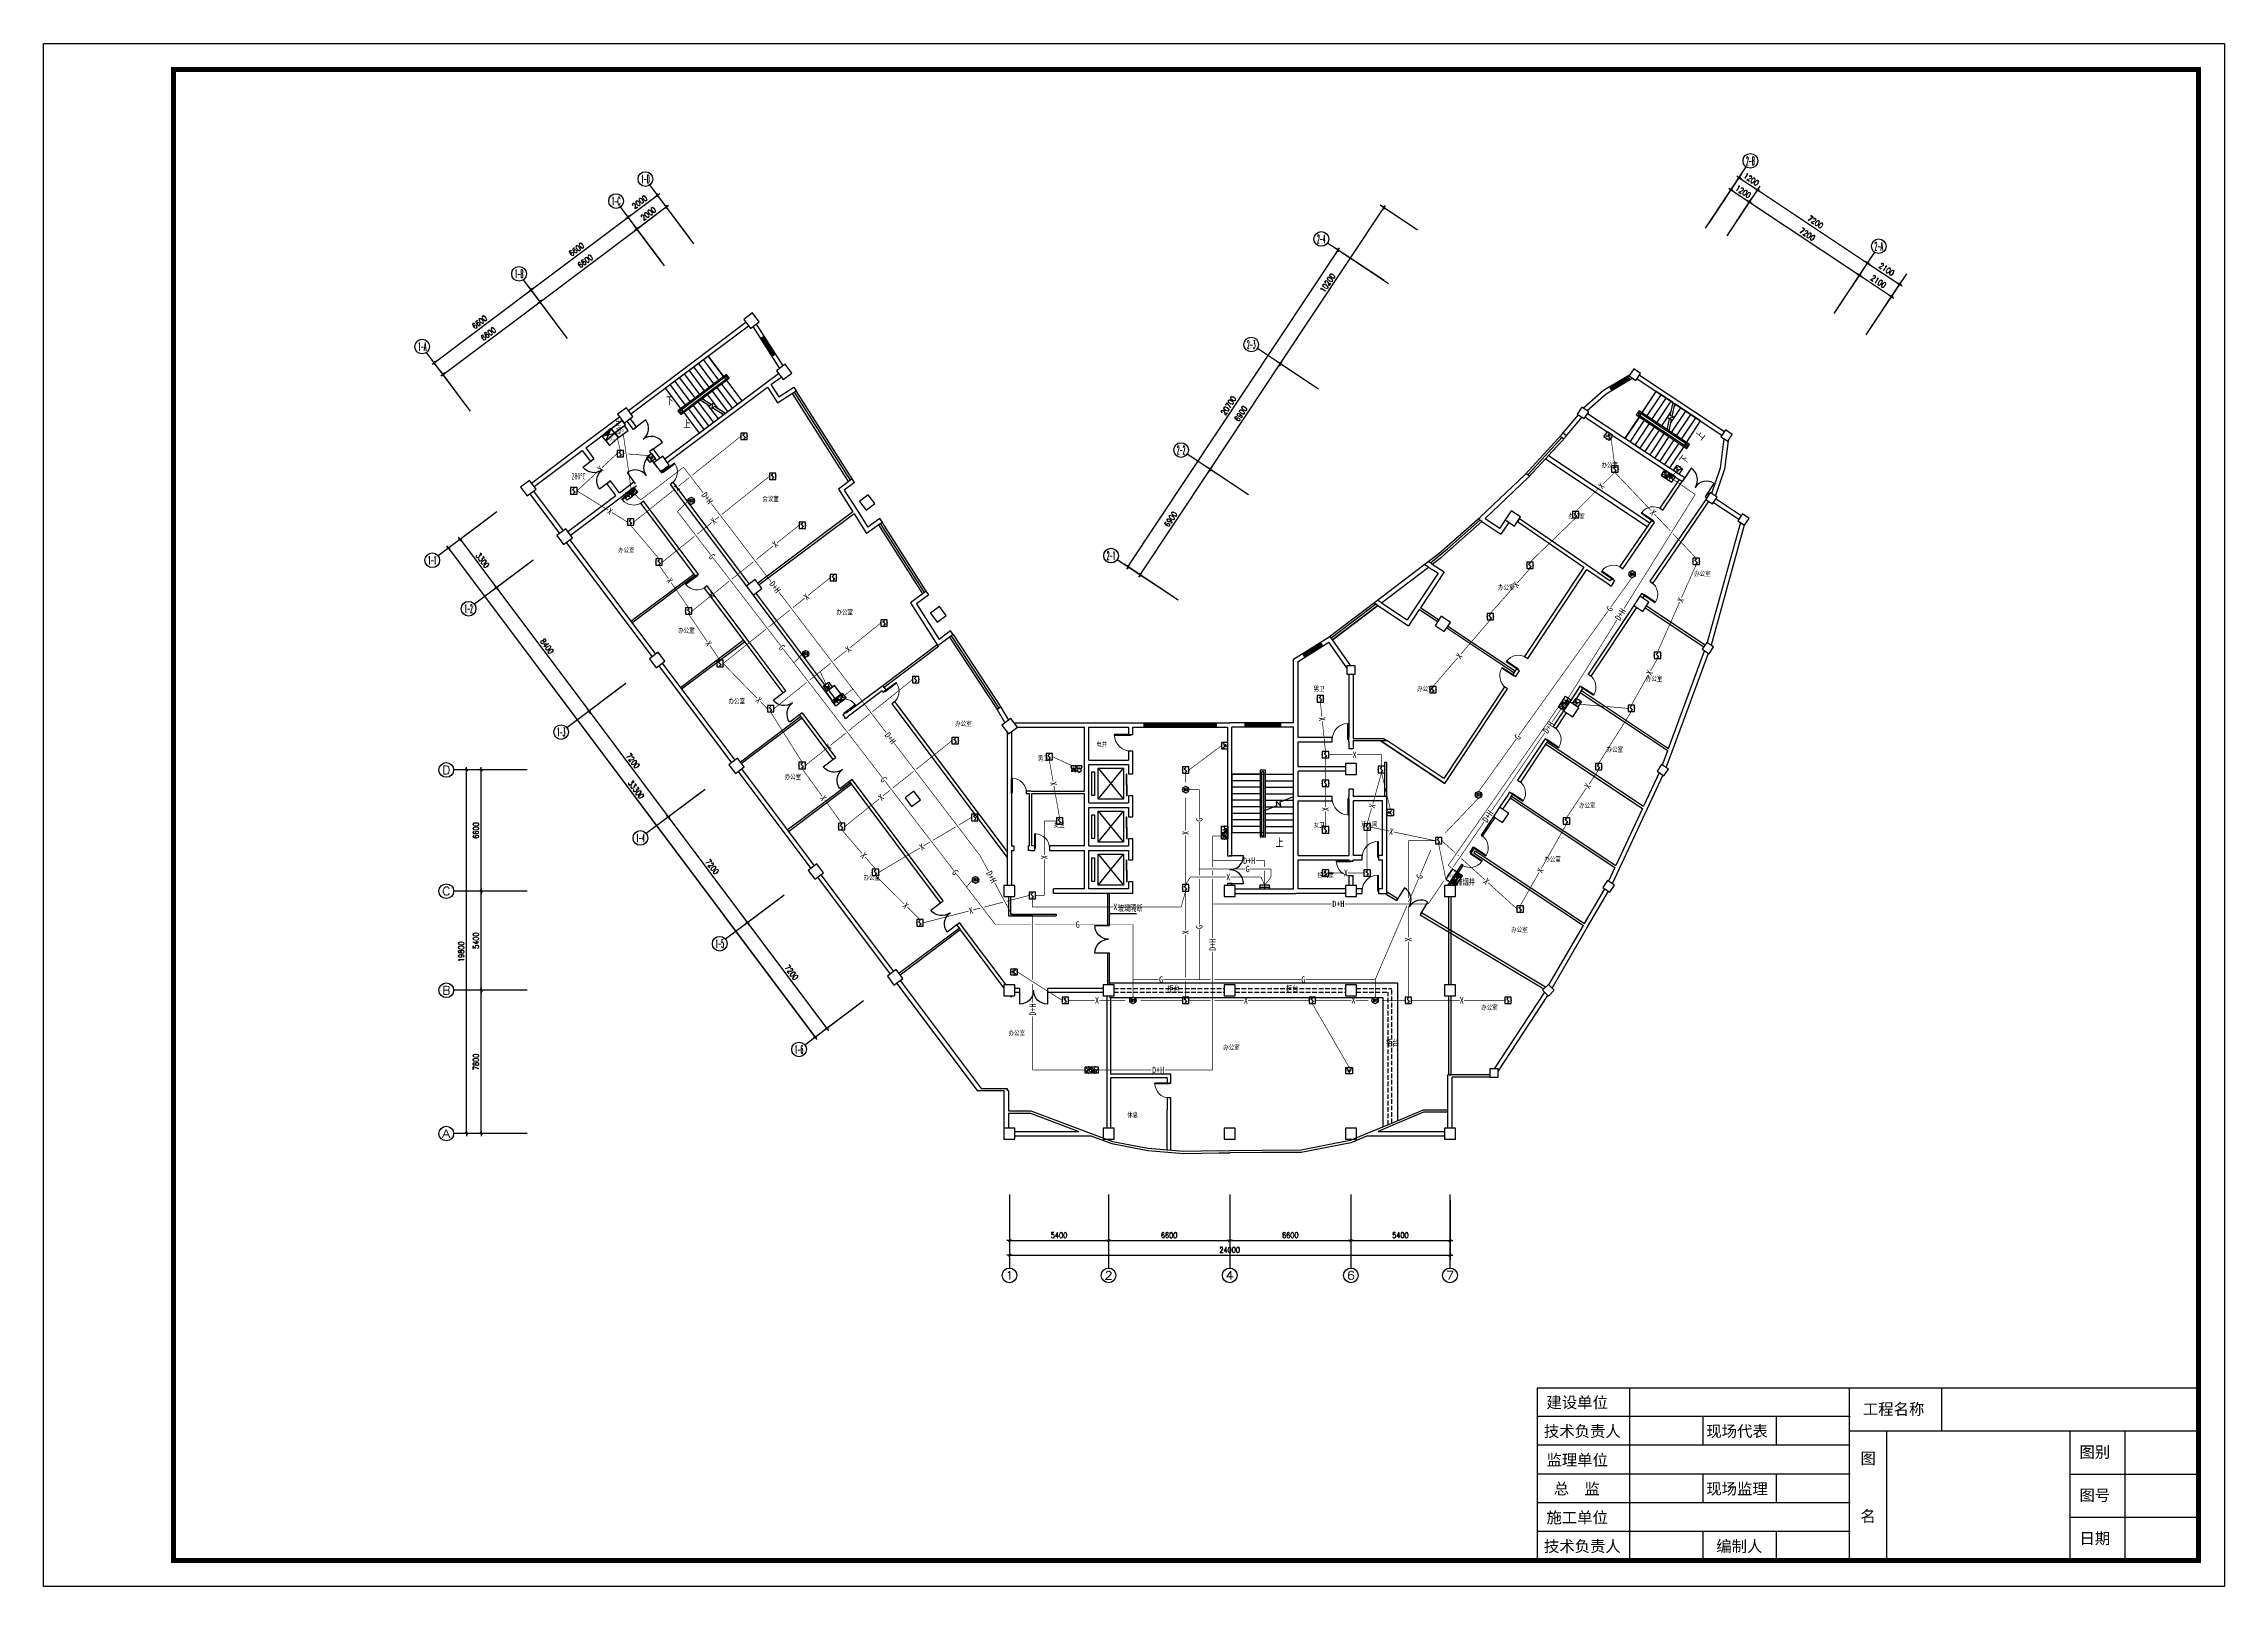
# Model space of a CAD drawing. Extents: x -149393 to 1177518, y -366685 to 296590.
# Drawn here: x 607049 to 725849, y -186685 to -102676 of the extents above; entities that cross this region are included whole.
import ezdxf
from ezdxf.enums import TextEntityAlignment as Align

# ---------------------------------------------------------------- set-up
doc = ezdxf.new("R2010")
doc.units = 0
doc.header["$LTSCALE"] = 1000
doc.header["$MEASUREMENT"] = 0
doc.linetypes.add('DASH', pattern=[0.35, 0.25, -0.1])
doc.linetypes.add('常规', pattern=[20, 10, 0, 10])
doc.layers.get('0').update_dxf_attribs({"linetype": 'CONTINUOUS'})
doc.layers.get('Defpoints').update_dxf_attribs({"linetype": 'CONTINUOUS'})
for name, color, linetype in [('AXIS', 3, 'CONTINUOUS'), ('AXIS_TEXT', 7, 'CONTINUOUS'), ('COLUMN', 9, 'CONTINUOUS'), ('EQUIP-消防', 3, 'CONTINUOUS'), ('EQUIP-箱柜', 3, 'CONTINUOUS'), ('PUB_TITLE', 253, 'CONTINUOUS'), ('SIG_TEXT', 7, 'CONTINUOUS'), ('STAIR', 2, 'CONTINUOUS'), ('TEL_SYMB', 3, 'CONTINUOUS'), ('TEL_TEXT', 7, 'CONTINUOUS'), ('TH_TEXT', 7, 'CONTINUOUS'), ('WALL', 9, 'CONTINUOUS'), ('WALL-MOVE', 6, 'CONTINUOUS'), ('WINDOW', 4, 'CONTINUOUS'), ('WIRE-消防', 3, '常规'), ('WIRE-消防信号', 4, 'TG_S'), ('WIRE-消防电源', 2, 'TG_D')]:
    doc.layers.add(name, color=color, linetype=linetype)
doc.styles.add('_TCH_AXIS', font='COMPLEX', dxfattribs={"bigfont": 'GBCBIG'})
doc.styles.add('_TCH_DIM', font='SIMPLEX', dxfattribs={"bigfont": 'GBCBIG'})
doc.styles.add('_TCH_DIM_T3', font='SIMPLEX', dxfattribs={"width": 0.705882, "bigfont": 'GBCBIG'})
doc.styles.add('_TCH_LABEL', font='COMPLEX', dxfattribs={"bigfont": 'GBCBIG'})
doc.styles.add('_TEL_ATTDEF', font='GBENOR', dxfattribs={"width": 0.8, "height": 3, "bigfont": 'GBCBIG'})
doc.styles.add('_TEL_DIM', font='', dxfattribs={"width": 0.8, "height": 3.5})
doc.styles.add('COMPLEX', font='COMPLEX')
doc.styles.add('DIM_FONT', font='SIMPLEX.shx', dxfattribs={"width": 0.8})
doc.styles.get("Standard").update_dxf_attribs({"font": 'gbenor.shx', "bigfont": 'gbcbig.shx'})
doc.styles.add('TG_LINETYPE', font='SIMPLEX', dxfattribs={"width": 0.8, "height": 3, "bigfont": 'HZTXT'})
doc.styles.add('宋体', font='')
doc.styles.get('_TEL_DIM').set_extended_font_data('SimSun')
doc.styles.get('宋体').set_extended_font_data('SimSun')
doc.linetypes.add('TG_D', pattern='A,2,-0.3,["D",TG_LINETYPE,S=0.1,R=0,X=-0.23,Y=-0.15],0', length=2.3)
doc.linetypes.add('TG_S', pattern='A,2,-0.45,["S",TG_LINETYPE,S=0.1,R=0,X=-0.3,Y=-0.15],0', length=2.45)
doc.dimstyles.new('_TCH_ARCH&&100', dxfattribs={"dimtxt": 297.5, "dimasz": 100, "dimexe": 250, "dimexo": 300, "dimgap": 126.25, "dimtad": 1, "dimdec": 0, "dimzin": 0, "dimdsep": 46, "dimtxsty": '_TCH_DIM_T3', "dimblk": 'ARCHTICK', "dimcen": 0.09, "dimclrt": 7, "dimazin": 2, "dimtfac": 1, "dimtdec": 0, "dimtix": 1, "dimtmove": 2, "dimatfit": 3, "dimfxl": 1, "dimtolj": 1, "dimtzin": 0, "dimarcsym": 0})
doc.dimstyles.new('DIMN', dxfattribs={"dimtxt": 300, "dimasz": 1, "dimexe": 250, "dimexo": 300, "dimgap": 150, "dimtad": 1, "dimdec": 0, "dimdsep": 46, "dimtxsty": 'DIM_FONT', "dimblk": '_DIMX', "dimcen": 2.5, "dimclrt": 7, "dimadec": 0, "dimazin": 0, "dimtfac": 1, "dimtdec": 0, "dimtix": 1, "dimtmove": 2, "dimatfit": 3, "dimldrblk": '_DIMX', "dimfxl": 1, "dimtolj": 1, "dimarcsym": 0})

msp = doc.modelspace()

# ---------------------------------------------------------------- texts
at = {"layer": 'AXIS', "color": 7, "style": '_TCH_AXIS'}
for s, height, width, p, p2 in [('2-B', 452.55, 0.333333, (699799.8, -109285.2), (700252.3, -109285.2)), ('2-A', 452.55, 0.328125, (706796.3, -113933.6), (707248.9, -113933.6)), ('1-1', 452.55, 0.42, (627994.3, -131034.1), (628446.9, -131034.1)), ('1-2', 452.55, 0.381818, (629974.3, -133674.1), (630426.9, -133674.1)), ('1-3', 452.55, 0.381818, (635014.4, -140394), (635466.9, -140394)), ('D', 452.5, 1.235294, (628759.5, -142453), (629212.1, -142453)), ('1-4', 452.55, 0.368421, (639334.4, -146154), (639786.9, -146154)), ('C', 452.5, 1.4, (628759.5, -149053), (629212.1, -149053)), ('B', 452.5, 1.235294, (628759.5, -154453), (629212.1, -154453)), ('A', 452.5, 1.166667, (628759.5, -162253), (629212.1, -162253)), ('1', 452.5, 2.333333, (659437.6, -169978.8), (659890.1, -169978.8)), ('2', 452.5, 1.5, (664837.6, -169978.8), (665290.1, -169978.8)), ('4', 452.5, 1.3125, (671437.6, -169978.8), (671890.1, -169978.8)), ('6', 452.5, 1.5, (678037.6, -169978.8), (678490.1, -169978.8)), ('7', 452.5, 1.5, (683437.6, -169978.8), (683890.1, -169978.8))]:
    msp.add_text(s, height=height, dxfattribs=dict(at, width=width)).set_placement(p, p2, align=Align.FIT)
at = {"layer": 'SIG_TEXT', "style": '_TEL_DIM', "width": 0.8}
for s, rotation, p in [('X', 42.903003, (637383.5, -125843.6)), ('X', 38.700811, (641540.1, -126853)), ('D+H', 307.369147, (643196.1, -127425.7)), ('X', 45.036396, (691900.2, -126763)), ('X', 328.270032, (637908.1, -128142.7)), ('X', 313.453691, (694717.1, -128209.5)), ('X', 38.700811, (643542.6, -128676.1)), ('G', 307.605742, (643459.5, -130600.9)), ('X', 38.700811, (646903.7, -129943.7)), ('X', 304.858289, (641156.8, -131913.5)), ('X', 38.700811, (643445.5, -132714.3)), ('D+H', 307.369147, (646892.4, -132265.6)), ('X', 38.700811, (648600.2, -132799.5)), ('X', 48.484972, (687253.5, -132131.1)), ('X', 66.141772, (696223.5, -132972)), ('G', 54.350795, (692355.5, -133455.7)), ('D+H', 58.032239, (692946.1, -133759.7)), ('X', 304.194391, (643273.8, -135341.8)), ('G', 307.605742, (647275.9, -135555.7)), ('X', 38.700811, (650875.9, -135653.8)), ('X', 49.25558, (684164.7, -136023)), ('X', 60.637297, (694531.9, -136936.9)), ('X', 314.340656, (646011.7, -138417.6)), ('D+H', 307.369147, (653177.2, -140495)), ('X', 275.886068, (676697.6, -139454.9)), ('D+H', 55.722213, (689026.4, -139909.3)), ('X', 38.700811, (649807.5, -140972.8)), ('G', 54.350795, (687345.2, -140441.4)), ('X', 305.912229, (649530.9, -143758.6)), ('X', 38.700811, (652672.5, -143723.7)), ('G', 307.605742, (652815.5, -142747.5)), ('X', 280.074173, (662064.6, -142973.4)), ('X', 56.089782, (691163.3, -143109.8)), ('G', 90, (670007.5, -144939.5)), ('X', 90, (676879.8, -144366.1)), ('X', 74.283237, (679423.5, -144190.7)), ('D+H', 55.722213, (685723.7, -144754.9)), ('X', 90, (669261, -145657.5)), ('X', 348.120765, (680471.5, -145577.2)), ('X', 310.654272, (651723.3, -146876.3)), ('X', 30.61, (654890.1, -146416.3)), ('X', 90, (661561.7, -146979.8)), ('G', 307.605742, (656707.2, -147799.9)), ('D+H', 298.273429, (658686, -148051.2)), ('G', 66.733707, (682000.6, -148031.7)), ('X', 317.770621, (685652, -148290.1)), ('X', 60.440274, (688578.7, -147698.9)), ('X', 315.238911, (654017, -149612.7)), ('X', 14.496747, (657559.4, -149882.7)), ('G', 90, (670007.5, -150780.8)), ('X', 90, (669261, -151067.6)), ('D+H', 90, (670731.3, -151747.6)), ('X', 90, (681392.7, -151460.6)), ('D+H', 90, (660930.2, -155271.6)), ('D+H', 359.999994, (667763.3, -158568.2))]:
    msp.add_text(s, height=350, rotation=rotation, dxfattribs=at).set_placement(p, align=Align.MIDDLE_CENTER)
for s, p in [('X', (678466.7, -141397.6)), ('D+H', (672727.3, -147169.3)), ('X', (671584.4, -148058.5)), ('G', (672638.7, -147619)), ('X', (677992.5, -147837.6)), ('X', (665436.9, -149687.4)), ('D+H', (677579.4, -149522.2)), ('G', (663377, -150643)), ('G', (667923.6, -153640.1)), ('G', (675674.4, -153640.1)), ('X', (664431.6, -154770.9)), ('X', (672545.7, -154770.9)), ('X', (678405.2, -154770.9)), ('X', (684306.1, -154770.9))]:
    msp.add_text(s, height=350, dxfattribs=at).set_placement(p, align=Align.MIDDLE_CENTER)
at = {"layer": 'TEL_TEXT', "color": 59, "style": '_TCH_DIM'}
for s, p in [('下', (640960.1, -122360.9, 1793)), ('上', (641891.7, -123632.8))]:
    msp.add_text(s, height=403.5, dxfattribs=at).set_placement(p)
for s, height, rotation, p in [('上', 403.5, 51.755298, (697352.6, -124330.8)), ('下', 403.5, 51.755298, (696486.6, -125637.4, 1793)), ('上', 443.1, 359.298602, (674161, -146443.6))]:
    msp.add_text(s, height=height, rotation=rotation, dxfattribs=at).set_placement(p)
at = {"layer": 'TEL_TEXT', "color": 59, "style": '_TEL_DIM', "width": 0.8}
for s, p in [('办公室', (691913.3, -125759.2)), ('会议室', (646203.8, -127593.2)), ('办公室', (690111.7, -128531.1)), ('办公室', (638342.8, -130379.8)), ('办公室', (696967, -131668.5)), ('办公室', (686279.9, -132417.5)), ('办公室', (650243.4, -133765.5)), ('办公室', (641620.3, -134761.6)), ('男卫', (676234.7, -137932.7)), ('办公室', (681876.1, -137932.7)), ('办公室', (694341.2, -137391.8)), ('办公室', (644366.3, -138612.2)), ('办公室', (656709.2, -139833.7)), ('电井', (664391.3, -140961.2)), ('办公室', (692192.6, -141239.7)), ('办公室', (647422.4, -142728.4)), ('男卫', (661209.9, -141729)), ('办公室', (690696.6, -144286)), ('女卫', (662065.5, -145353.4)), ('女卫', (676234.7, -145353.4)), ('开水间', (678810.8, -145307.8)), ('办公室', (688805.4, -147219.6)), ('办公室', (651718.7, -148216.7)), ('控制室', (676445.8, -148082.4)), ('办公室', (686998.9, -151055.8)), ('办公室', (685361.8, -155286.9)), ('办公室', (659619.7, -156681.6)), ('办公室', (671309, -157465.4)), ('休息', (666081, -161148.2))]:
    msp.add_text(s, height=265.82, dxfattribs=at).set_placement(p)
at = {"layer": 'TEL_TEXT'}
msp.add_text('玻璃隔断', height=337.59, dxfattribs=at).set_placement((665567.9, -149956.1))
at = {"layer": 'TEL_TEXT', "linetype": 'DASH'}
for p in [(668268.6, -154347.2), (674726, -154343), (680182.3, -157285.5)]:
    msp.add_text('柜台', height=337.59, dxfattribs=at).set_placement(p)
at = {"layer": 'TH_TEXT', "width": 0.6}
msp.add_text('280%%dC', height=350, dxfattribs=at).set_placement((635809.4, -126411.3))
at = {"layer": 'TH_TEXT'}
msp.add_text('排烟井', height=337.59, dxfattribs=at).set_placement((684007.8, -148527.3))

# ---------------------------------------------------------------- blocks, each defined once
blk = doc.blocks.new('$equip$00001423')
for p, q in [((0.75, 0.6), (-0.75, 0.6)), ((-0.75, 0.6), (-0.75, 0)), ((-0.75, 0.3), (0.75, 0.3)), ((-0.75, 0), (0.75, 0)), ((0, 0), (0, 0.6)), ((0.75, 0), (0.75, 0.6))]:
    blk.add_line(p, q)
for p in [(-0.75, 0.3), (0, 0.6), (0, 0), (0.75, 0.3)]:
    blk.add_point(p)
at = {"style": '_TCH_LABEL', "flags": 9}
blk.add_attdef('A', (0, 0), '', height=0.00002, dxfattribs=at)
blk = doc.blocks.new('$equip_U$00000103(cyc-PC)')
for p, q in [((0.5, 0.5), (-0.5, 0.5)), ((-0.5, 0.5), (-0.5, -0.5)), ((-0.2, 0.2), (0.05, 0.4)), ((0, 0), (-0.2, 0.2)), ((0, 0), (0.2, -0.2)), ((0.5, -0.5), (0.5, 0.5)), ((-0.5, -0.5), (0.5, -0.5)), ((0.2, -0.2), (-0.05, -0.4))]:
    blk.add_line(p, q)
for p in [(-0.5, 0), (0, 0.5), (0.5, 0), (0, -0.5)]:
    blk.add_point(p)
at = {"color": 7, "style": '_TEL_DIM', "flags": 1}
blk.add_attdef('A', text='', height=0.00002, dxfattribs=at).set_placement((0, 0), align=Align.MIDDLE_CENTER)
blk = doc.blocks.new('$equip_U$00000105(cyc-PC)')
for p, q in [((0.5, 1), (-0.5, 1)), ((-0.5, 1), (-0.5, 0)), ((-0.5, 0), (0.5, 0)), ((-0.17, 0.5), (-0.17, 0.15)), ((0.5, 0), (0.5, 1))]:
    blk.add_line(p, q)
for radius in [0.226, 0.113]:
    blk.add_circle((0.23, 0.36), radius)
blk.add_arc((-0.17, 0.8), 0.3, 180, 0)
for p in [(-0.5, 0.5), (0, 1), (0, 0), (0.5, 0.5)]:
    blk.add_point(p)
at = {"color": 7, "style": '_TEL_DIM', "flags": 1}
blk.add_attdef('A', text='', height=0.00002, dxfattribs=at).set_placement((0, 0), align=Align.MIDDLE_CENTER)
blk = doc.blocks.new('$equip_U$00000107(cyc-PC)')
for p, q in [((-0.5, 1), (-0.5, 0)), ((0.5, 1), (-0.5, 0)), ((0.5, 1), (-0.5, 1)), ((-0.5, 0), (0.5, 0)), ((-0.27, 0.87, 0), (-0.42, 0.87, 0)), ((-0.42, 0.87, 0), (-0.42, 0.57, 0)), ((-0.42, 0.57, 0), (-0.27, 0.57, 0)), ((-0.27, 0.82, 0), (-0.07, 0.92, 0)), ((-0.27, 0.57, 0), (-0.27, 0.87, 0)), ((-0.07, 0.52, 0), (-0.27, 0.62, 0)), ((-0.07, 0.92, 0), (-0.07, 0.52, 0)), ((0.11, 0.16), (0.34, 0.4)), ((0.11, 0.4), (0.34, 0.16)), ((0.5, 0), (0.5, 1))]:
    blk.add_line(p, q)
blk.add_circle((0.22, 0.28), 0.169)
for p in [(-0.5, 0.5), (0, 1), (0, 0), (0.5, 0.5)]:
    blk.add_point(p)
at = {"color": 7, "style": '_TEL_DIM', "flags": 1}
blk.add_attdef('A', text='', height=0.00002, dxfattribs=at).set_placement((0, 0), align=Align.MIDDLE_CENTER)
blk = doc.blocks.new('$equip$00001635')
for p, q in [((-0.01, -0.35, 0), (-0.26, -0.35, 0)), ((-0.26, -0.35, 0), (-0.26, -0.65, 0)), ((-0.26, -0.65, 0), (-0.01, -0.65, 0)), ((-0.01, -0.4, 0), (0.24, -0.3, 0)), ((-0.01, -0.65, 0), (-0.01, -0.35, 0)), ((0.24, -0.7, 0), (-0.01, -0.6, 0)), ((0.24, -0.3, 0), (0.24, -0.7, 0))]:
    blk.add_line(p, q)
blk.add_circle((0, -0.5), 0.5)
at = {"flags": 9}
blk.add_attdef('A', (0, 0), '', height=0.00002, dxfattribs=at)
blk.add_attdef('B', text='', height=0.4, dxfattribs=at).set_placement((0.85, -0.68), align=Align.MIDDLE_CENTER)
blk = doc.blocks.new('$equip_U$00000115(cyc-PC)')
for p in [(0.01, 0.5, 0), (-0.49, 0, 0), (0.01, -0.5, 0), (0.51, 0, 0)]:
    blk.add_point(p)
blk.add_blockref('$equip$00001635', (0.01, 0.5, 0))
at = {"color": 7, "style": '_TEL_DIM', "flags": 1}
blk.add_attdef('A', text='', height=0.00002, dxfattribs=at).set_placement((0, 0), align=Align.MIDDLE_CENTER)
blk = doc.blocks.new('$equip_U$00000302(cyc-PC)')
for p, q in [((0.5, 0.5), (-0.5, 0.5)), ((-0.5, 0.5), (-0.5, -0.5)), ((0, 0), (0, -0.35)), ((0.5, -0.5), (0.5, 0.5)), ((-0.5, -0.5), (0.5, -0.5)), ((-0.22, -0.17), (0.22, -0.17))]:
    blk.add_line(p, q)
blk.add_arc((0, 0.3), 0.3, 180, 0)
for p in [(-0.5, 0), (0, 0.5), (0.5, 0), (0, -0.5)]:
    blk.add_point(p)
at = {"color": 7, "style": '_TEL_DIM', "flags": 1}
blk.add_attdef('A', text='', height=0.00002, dxfattribs=at).set_placement((0, 0), align=Align.MIDDLE_CENTER)
blk = doc.blocks.new('$equip$00002785')
for p, q in [((0.65, 0.65), (-0.65, 0.65)), ((-0.65, 0.65), (-0.65, 0)), ((-0.65, 0), (0.65, 0)), ((0.65, 0), (0.65, 0.65))]:
    blk.add_line(p, q)
at = {"const_width": 0.04}
blk.add_lwpolyline([(-0.65, 0.65), (0.65, 0.65), (0.65, 0), (-0.65, 0), (-0.65, 0.65), (0.65, 0.65)], dxfattribs=at)
for p in [(-0.65, 0.33), (0, 0.65), (0, 0), (0.65, 0.33)]:
    blk.add_point(p)
at = {"color": 7}
blk.add_attdef('$TEXT$', text='', height=0.3, dxfattribs=at).set_placement((0.01, 0.34), align=Align.MIDDLE_CENTER)
at = {"color": 7, "flags": 1}
for tag, height, p in [('A', 0.00002, (0, 0)), ('B', 0.4, (0.9, 0.25))]:
    blk.add_attdef(tag, text='', height=height, dxfattribs=at).set_placement(p, align=Align.MIDDLE_CENTER)
blk = doc.blocks.new('$equip$00002794')
for p, q in [((0, -0.55), (0, 0)), ((0, 0), (0.23, 0)), ((-0.55, -0.85), (-0.55, -0.25)), ((-0.55, -0.25), (0.55, -0.85)), ((0.55, -0.25), (-0.55, -0.85)), ((0.55, -0.25), (0.55, -0.85))]:
    blk.add_line(p, q)
for p in [(-0.55, -0.55), (0, -0.55), (0.55, -0.55)]:
    blk.add_point(p)
at = {"color": 7, "flags": 1}
for tag, height, p in [('A', 0.00002, (0, 0)), ('B', 0.4, (0.8, -0.61))]:
    blk.add_attdef(tag, text='', height=height, dxfattribs=at).set_placement(p, align=Align.MIDDLE_CENTER)
blk = doc.blocks.new('$equip$00002792')
at = {"const_width": 0.04}
blk.add_lwpolyline([(-0.5, 0, -1), (0.5, 0, -1), (-0.5, 0, -1.463176)], format="xyb", dxfattribs=at)
blk.add_circle((0, 0), 0.5)
for p in [(-0.5, 0), (0, 0.5), (0.5, 0), (0, -0.5)]:
    blk.add_point(p)
at = {"color": 7}
blk.add_attdef('$TEXT$', text='', height=0.4, dxfattribs=at).set_placement((0, 0), align=Align.MIDDLE_CENTER)
at = {"color": 7, "flags": 1}
for tag, height, p in [('A', 0.00002, (0, 0)), ('B', 0.4, (0.75, -0.25))]:
    blk.add_attdef(tag, text='', height=height, dxfattribs=at).set_placement(p, align=Align.MIDDLE_CENTER)
blk = doc.blocks.new('A$C74276B88')
at = {"layer": 'EQUIP-消防', "linetype": 'ByBlock', "xscale": 207.6180480014955, "yscale": 207.6180480014955, "zscale": 207.6180480014955}
for name, p, values in [('$equip$00002785', (139, 228), {'$TEXT$': 'I'}), ('$equip$00002785', (438, 228), {'$TEXT$': 'I'}), ('$equip$00002792', (435, 108), {'$TEXT$': 'L'})]:
    blk.add_blockref(name, p, dxfattribs=at).add_auto_attribs(values)
blk.add_blockref('$equip$00002794', (140, 207), dxfattribs=at)
blk = doc.blocks.new('_DIMX')
blk.add_line((-150, 0), (150, 0))
at = {"const_width": 50}
blk.add_lwpolyline([(-70, -70), (70, 70)], dxfattribs=at)
blk = doc.blocks.new('_ArchTick')
at = {"color": 0, "linetype": 'ByBlock', "const_width": 0.4}
blk.add_lwpolyline([(-0.5, -0.5), (0.5, 0.5)], dxfattribs=at)
blk = doc.blocks.new('*D1179')
at = {"layer": 'AXIS', "color": 0, "lineweight": -2, "transparency": 16777216}
for p, q in [((639372, -112771), (640972, -111571)), ((642292, -113331), (640822, -111371)), ((640692, -114531), (639222, -112571))]:
    blk.add_line(p, q, dxfattribs=at)
at = {"layer": 'Defpoints', "color": 0, "transparency": 16777216}
for p in [(640972, -111571), (642472, -113571), (640872, -114771)]:
    blk.add_point(p, dxfattribs=at)
at = {"layer": 'AXIS', "color": 0, "lineweight": -2, "transparency": 16777216, "xscale": 100, "yscale": 100, "zscale": 100}
for p, rotation in [((640972, -111571), 36.87000000000268), ((639372, -112771), 216.8700000000027)]:
    blk.add_blockref('_ArchTick', p, dxfattribs=dict(at, rotation=rotation))
at = {"layer": 'AXIS', "color": 7, "transparency": 16777216, "insert": (640007, -111951), "char_height": 297.5, "attachment_point": 5, "rotation": 36.87, "style": '_TCH_DIM_T3'}
blk.add_mtext('\\A1;2000', dxfattribs=at)
blk = doc.blocks.new('*D1180')
at = {"layer": 'AXIS', "color": 0, "lineweight": -2, "transparency": 16777216}
for p, q in [((638892, -112131), (640492, -110931)), ((642292, -113331), (640342, -110731)), ((640692, -114531), (638742, -111931))]:
    blk.add_line(p, q, dxfattribs=at)
at = {"layer": 'Defpoints', "color": 0, "transparency": 16777216}
for p in [(640492, -110931), (642472, -113571), (640872, -114771)]:
    blk.add_point(p, dxfattribs=at)
at = {"layer": 'AXIS', "color": 0, "lineweight": -2, "transparency": 16777216, "xscale": 100, "yscale": 100, "zscale": 100}
for p, rotation in [((640492, -110931), 36.87000000000268), ((638892, -112131), 216.8700000000027)]:
    blk.add_blockref('_ArchTick', p, dxfattribs=dict(at, rotation=rotation))
at = {"layer": 'AXIS', "color": 7, "transparency": 16777216, "insert": (639527, -111311), "char_height": 297.5, "attachment_point": 5, "rotation": 36.87, "style": '_TCH_DIM_T3'}
blk.add_mtext('\\A1;2000', dxfattribs=at)
blk = doc.blocks.new('*D1181')
at = {"layer": 'AXIS', "color": 0, "lineweight": -2, "transparency": 16777216}
for p, q in [((634092, -116731), (639372, -112771)), ((640692, -114531), (639222, -112571)), ((635412, -118491), (633942, -116531))]:
    blk.add_line(p, q, dxfattribs=at)
at = {"layer": 'Defpoints', "color": 0, "transparency": 16777216}
for p in [(639372, -112771), (640872, -114771), (635592, -118731)]:
    blk.add_point(p, dxfattribs=at)
at = {"layer": 'AXIS', "color": 0, "lineweight": -2, "transparency": 16777216, "xscale": 100, "yscale": 100, "zscale": 100}
for p, rotation in [((639372, -112771), 36.86999999999998), ((634092, -116731), 216.87)]:
    blk.add_blockref('_ArchTick', p, dxfattribs=dict(at, rotation=rotation))
at = {"layer": 'AXIS', "color": 7, "transparency": 16777216, "insert": (636567, -114531), "char_height": 297.5, "attachment_point": 5, "rotation": 36.87, "style": '_TCH_DIM_T3'}
blk.add_mtext('\\A1;6600', dxfattribs=at)
blk = doc.blocks.new('*D1182')
at = {"layer": 'AXIS', "color": 0, "lineweight": -2, "transparency": 16777216}
for p, q in [((633612, -116091), (638892, -112131)), ((640692, -114531), (638742, -111931)), ((635412, -118491), (633462, -115891))]:
    blk.add_line(p, q, dxfattribs=at)
at = {"layer": 'Defpoints', "color": 0, "transparency": 16777216}
for p in [(638892, -112131), (640872, -114771), (635592, -118731)]:
    blk.add_point(p, dxfattribs=at)
at = {"layer": 'AXIS', "color": 0, "lineweight": -2, "transparency": 16777216, "xscale": 100, "yscale": 100, "zscale": 100}
for p, rotation in [((638892, -112131), 36.86999999999998), ((633612, -116091), 216.87)]:
    blk.add_blockref('_ArchTick', p, dxfattribs=dict(at, rotation=rotation))
at = {"layer": 'AXIS', "color": 7, "transparency": 16777216, "insert": (636087, -113891), "char_height": 297.5, "attachment_point": 5, "rotation": 36.87, "style": '_TCH_DIM_T3'}
blk.add_mtext('\\A1;6600', dxfattribs=at)
blk = doc.blocks.new('*D1183')
at = {"layer": 'AXIS', "color": 0, "lineweight": -2, "transparency": 16777216}
for p, q in [((628812, -120691), (634092, -116731)), ((635412, -118491), (633942, -116531)), ((630132, -122451), (628662, -120491))]:
    blk.add_line(p, q, dxfattribs=at)
at = {"layer": 'Defpoints', "color": 0, "transparency": 16777216}
for p in [(634092, -116731), (635592, -118731), (630312, -122691)]:
    blk.add_point(p, dxfattribs=at)
at = {"layer": 'AXIS', "color": 0, "lineweight": -2, "transparency": 16777216, "xscale": 100, "yscale": 100, "zscale": 100}
for p, rotation in [((634092, -116731), 36.86999999999998), ((628812, -120691), 216.87)]:
    blk.add_blockref('_ArchTick', p, dxfattribs=dict(at, rotation=rotation))
at = {"layer": 'AXIS', "color": 7, "transparency": 16777216, "insert": (631287, -118491), "char_height": 297.5, "attachment_point": 5, "rotation": 36.87, "style": '_TCH_DIM_T3'}
blk.add_mtext('\\A1;6600', dxfattribs=at)
blk = doc.blocks.new('*D1184')
at = {"layer": 'AXIS', "color": 0, "lineweight": -2, "transparency": 16777216}
for p, q in [((628332, -120051), (633612, -116091)), ((635412, -118491), (633462, -115891)), ((630132, -122451), (628182, -119851))]:
    blk.add_line(p, q, dxfattribs=at)
at = {"layer": 'Defpoints', "color": 0, "transparency": 16777216}
for p in [(633612, -116091), (635592, -118731), (630312, -122691)]:
    blk.add_point(p, dxfattribs=at)
at = {"layer": 'AXIS', "color": 0, "lineweight": -2, "transparency": 16777216, "xscale": 100, "yscale": 100, "zscale": 100}
for p, rotation in [((633612, -116091), 36.86999999999998), ((628332, -120051), 216.87)]:
    blk.add_blockref('_ArchTick', p, dxfattribs=dict(at, rotation=rotation))
at = {"layer": 'AXIS', "color": 7, "transparency": 16777216, "insert": (630807, -117851), "char_height": 297.5, "attachment_point": 5, "rotation": 36.87, "style": '_TCH_DIM_T3'}
blk.add_mtext('\\A1;6600', dxfattribs=at)
blk = doc.blocks.new('*D1185')
at = {"layer": 'AXIS', "color": 0, "lineweight": -2, "transparency": 16777216}
for p, q in [((704754, -117122), (706109, -115082)), ((705971, -115290), (707720, -116452)), ((706503, -118284), (707859, -116244))]:
    blk.add_line(p, q, dxfattribs=at)
at = {"layer": 'Defpoints', "color": 0, "transparency": 16777216}
for p in [(704588, -117372), (707720, -116452), (706337, -118534)]:
    blk.add_point(p, dxfattribs=at)
at = {"layer": 'AXIS', "color": 0, "lineweight": -2, "transparency": 16777216, "xscale": 100, "yscale": 100, "zscale": 100}
for p, rotation in [((705971, -115290), 146.3999999999974), ((707720, -116452), 326.3999999999974)]:
    blk.add_blockref('_ArchTick', p, dxfattribs=dict(at, rotation=rotation))
at = {"layer": 'AXIS', "color": 7, "transparency": 16777216, "insert": (706998, -115642), "char_height": 297.5, "attachment_point": 5, "rotation": 326.4, "style": '_TCH_DIM_T3'}
blk.add_mtext('\\A1;2100', dxfattribs=at)
blk = doc.blocks.new('*D1186')
at = {"layer": 'AXIS', "color": 0, "lineweight": -2, "transparency": 16777216}
for p, q in [((704754, -117122), (706552, -114415)), ((706414, -114624), (708163, -115786)), ((706503, -118284), (708301, -115577))]:
    blk.add_line(p, q, dxfattribs=at)
at = {"layer": 'Defpoints', "color": 0, "transparency": 16777216}
for p in [(708163, -115786), (704588, -117372), (706337, -118534)]:
    blk.add_point(p, dxfattribs=at)
at = {"layer": 'AXIS', "color": 0, "lineweight": -2, "transparency": 16777216, "xscale": 100, "yscale": 100, "zscale": 100}
for p, rotation in [((706414, -114624), 146.3999999999987), ((708163, -115786), 326.3999999999987)]:
    blk.add_blockref('_ArchTick', p, dxfattribs=dict(at, rotation=rotation))
at = {"layer": 'AXIS', "color": 7, "transparency": 16777216, "insert": (707441, -114976), "char_height": 297.5, "attachment_point": 5, "rotation": 326.4, "style": '_TCH_DIM_T3'}
blk.add_mtext('\\A1;2100', dxfattribs=at)
blk = doc.blocks.new('*D1187')
at = {"layer": 'AXIS', "color": 0, "lineweight": -2, "transparency": 16777216}
for p, q in [((698757, -113138), (700112, -111097)), ((699974, -111306), (705971, -115290)), ((704754, -117122), (706109, -115082))]:
    blk.add_line(p, q, dxfattribs=at)
at = {"layer": 'Defpoints', "color": 0, "transparency": 16777216}
for p in [(698591, -113388), (705971, -115290), (704588, -117372)]:
    blk.add_point(p, dxfattribs=at)
at = {"layer": 'AXIS', "color": 0, "lineweight": -2, "transparency": 16777216, "xscale": 100, "yscale": 100, "zscale": 100}
for p, rotation in [((699974, -111306), 146.3999999999997), ((705971, -115290), 326.3999999999997)]:
    blk.add_blockref('_ArchTick', p, dxfattribs=dict(at, rotation=rotation))
at = {"layer": 'AXIS', "color": 7, "transparency": 16777216, "insert": (703125, -113069), "char_height": 297.5, "attachment_point": 5, "rotation": 326.4, "style": '_TCH_DIM_T3'}
blk.add_mtext('\\A1;7200', dxfattribs=at)
blk = doc.blocks.new('*D1188')
at = {"layer": 'AXIS', "color": 0, "lineweight": -2, "transparency": 16777216}
for p, q in [((698757, -113138), (700555, -110431)), ((700417, -110639), (706414, -114624)), ((704754, -117122), (706552, -114415))]:
    blk.add_line(p, q, dxfattribs=at)
at = {"layer": 'Defpoints', "color": 0, "transparency": 16777216}
for p in [(698591, -113388), (706414, -114624), (704588, -117372)]:
    blk.add_point(p, dxfattribs=at)
at = {"layer": 'AXIS', "color": 0, "lineweight": -2, "transparency": 16777216, "xscale": 100, "yscale": 100, "zscale": 100}
for p, rotation in [((700417, -110639), 146.3999999999997), ((706414, -114624), 326.3999999999997)]:
    blk.add_blockref('_ArchTick', p, dxfattribs=dict(at, rotation=rotation))
at = {"layer": 'AXIS', "color": 7, "transparency": 16777216, "insert": (703568, -112402), "char_height": 297.5, "attachment_point": 5, "rotation": 326.4, "style": '_TCH_DIM_T3'}
blk.add_mtext('\\A1;7200', dxfattribs=at)
blk = doc.blocks.new('*D1189')
at = {"layer": 'AXIS', "color": 0, "lineweight": -2, "transparency": 16777216}
for p, q in [((697757, -112474), (699113, -110433)), ((698757, -113138), (700112, -111097)), ((698975, -110641), (699974, -111306))]:
    blk.add_line(p, q, dxfattribs=at)
at = {"layer": 'Defpoints', "color": 0, "transparency": 16777216}
for p in [(699974, -111306), (697591, -112724), (698591, -113388)]:
    blk.add_point(p, dxfattribs=at)
at = {"layer": 'AXIS', "color": 0, "lineweight": -2, "transparency": 16777216, "xscale": 100, "yscale": 100, "zscale": 100}
for p, rotation in [((698975, -110641), 146.4000000000042), ((699974, -111306), 326.4000000000042)]:
    blk.add_blockref('_ArchTick', p, dxfattribs=dict(at, rotation=rotation))
at = {"layer": 'AXIS', "color": 7, "transparency": 16777216, "insert": (699627, -110744), "char_height": 297.5, "attachment_point": 5, "rotation": 326.4, "style": '_TCH_DIM_T3'}
blk.add_mtext('\\A1;1200', dxfattribs=at)
blk = doc.blocks.new('*D1190')
at = {"layer": 'AXIS', "color": 0, "lineweight": -2, "transparency": 16777216}
for p, q in [((697757, -112474), (699556, -109767)), ((698757, -113138), (700555, -110431)), ((699417, -109975), (700417, -110639))]:
    blk.add_line(p, q, dxfattribs=at)
at = {"layer": 'Defpoints', "color": 0, "transparency": 16777216}
for p in [(700417, -110639), (697591, -112724), (698591, -113388)]:
    blk.add_point(p, dxfattribs=at)
at = {"layer": 'AXIS', "color": 0, "lineweight": -2, "transparency": 16777216, "xscale": 100, "yscale": 100, "zscale": 100}
for p, rotation in [((699417, -109975), 146.3999999999981), ((700417, -110639), 326.3999999999982)]:
    blk.add_blockref('_ArchTick', p, dxfattribs=dict(at, rotation=rotation))
at = {"layer": 'AXIS', "color": 7, "transparency": 16777216, "insert": (700069, -110078), "char_height": 297.5, "attachment_point": 5, "rotation": 326.4, "style": '_TCH_DIM_T3'}
blk.add_mtext('\\A1;1200', dxfattribs=at)
blk = doc.blocks.new('*D1191')
at = {"layer": 'AXIS', "color": 0, "lineweight": -2, "transparency": 16777216}
for p, q in [((674418, -120112), (680063, -111617)), ((681895, -112834), (679855, -111478)), ((676251, -121330), (674210, -119974))]:
    blk.add_line(p, q, dxfattribs=at)
at = {"layer": 'Defpoints', "color": 0, "transparency": 16777216}
for p in [(680063, -111617), (682145, -113000), (676501, -121496)]:
    blk.add_point(p, dxfattribs=at)
at = {"layer": 'AXIS', "color": 0, "lineweight": -2, "transparency": 16777216, "xscale": 100, "yscale": 100, "zscale": 100}
for p, rotation in [((680063, -111617), 56.39999999999981), ((674418, -120112), 236.3999999999998)]:
    blk.add_blockref('_ArchTick', p, dxfattribs=dict(at, rotation=rotation))
at = {"layer": 'AXIS', "color": 7, "transparency": 16777216, "insert": (677012, -115712), "char_height": 297.5, "attachment_point": 5, "rotation": 56.4, "style": '_TCH_DIM_T3'}
blk.add_mtext('\\A1;10200', dxfattribs=at)
blk = doc.blocks.new('*D1192')
at = {"layer": 'AXIS', "color": 0, "lineweight": -2, "transparency": 16777216}
for p, q in [((676251, -121330), (674210, -119974)), ((670600, -125860), (674418, -120112)), ((672432, -127077), (670392, -125721))]:
    blk.add_line(p, q, dxfattribs=at)
at = {"layer": 'Defpoints', "color": 0, "transparency": 16777216}
for p in [(674418, -120112), (676501, -121496), (672682, -127243)]:
    blk.add_point(p, dxfattribs=at)
at = {"layer": 'AXIS', "color": 0, "lineweight": -2, "transparency": 16777216, "xscale": 100, "yscale": 100, "zscale": 100}
for p, rotation in [((674418, -120112), 56.40000000000044), ((670600, -125860), 236.4000000000005)]:
    blk.add_blockref('_ArchTick', p, dxfattribs=dict(at, rotation=rotation))
at = {"layer": 'AXIS', "color": 7, "transparency": 16777216, "insert": (672280, -122834), "char_height": 297.5, "attachment_point": 5, "rotation": 56.4, "style": '_TCH_DIM_T3'}
blk.add_mtext('\\A1;6900', dxfattribs=at)
blk = doc.blocks.new('*D1193')
at = {"layer": 'AXIS', "color": 0, "lineweight": -2, "transparency": 16777216}
for p, q in [((666782, -131607), (670600, -125860)), ((672432, -127077), (670392, -125721)), ((668614, -132824), (666573, -131468))]:
    blk.add_line(p, q, dxfattribs=at)
at = {"layer": 'Defpoints', "color": 0, "transparency": 16777216}
for p in [(670600, -125860), (672682, -127243), (668864, -132990)]:
    blk.add_point(p, dxfattribs=at)
at = {"layer": 'AXIS', "color": 0, "lineweight": -2, "transparency": 16777216, "xscale": 100, "yscale": 100, "zscale": 100}
for p, rotation in [((670600, -125860), 56.39999999999876), ((666782, -131607), 236.3999999999988)]:
    blk.add_blockref('_ArchTick', p, dxfattribs=dict(at, rotation=rotation))
at = {"layer": 'AXIS', "color": 7, "transparency": 16777216, "insert": (668462, -128581), "char_height": 297.5, "attachment_point": 5, "rotation": 56.4, "style": '_TCH_DIM_T3'}
blk.add_mtext('\\A1;6900', dxfattribs=at)
blk = doc.blocks.new('*D1194')
at = {"layer": 'AXIS', "color": 0, "lineweight": -2, "transparency": 16777216}
for p, q in [((666115, -131164), (677570, -113923)), ((680069, -115583), (677362, -113784)), ((668614, -132824), (665907, -131026))]:
    blk.add_line(p, q, dxfattribs=at)
at = {"layer": 'Defpoints', "color": 0, "transparency": 16777216}
for p in [(677570, -113923), (680319, -115749), (668864, -132990)]:
    blk.add_point(p, dxfattribs=at)
at = {"layer": 'AXIS', "color": 0, "lineweight": -2, "transparency": 16777216, "xscale": 100, "yscale": 100, "zscale": 100}
for p, rotation in [((677570, -113923), 56.39999999999996), ((666115, -131164), 236.3999999999999)]:
    blk.add_blockref('_ArchTick', p, dxfattribs=dict(at, rotation=rotation))
at = {"layer": 'AXIS', "color": 7, "transparency": 16777216, "insert": (671614, -122391), "char_height": 297.5, "attachment_point": 5, "rotation": 56.4, "style": '_TCH_DIM_T3'}
blk.add_mtext('\\A1;20700', dxfattribs=at)
blk = doc.blocks.new('*D1195')
at = {"layer": 'AXIS', "color": 0, "lineweight": -2, "transparency": 16777216}
for p, q in [((638521, -137708), (636561, -139178)), ((636761, -139028), (641081, -144788)), ((642841, -143468), (640881, -144938))]:
    blk.add_line(p, q, dxfattribs=at)
at = {"layer": 'Defpoints', "color": 0, "transparency": 16777216}
for p in [(638761, -137528), (643081, -143288), (641081, -144788)]:
    blk.add_point(p, dxfattribs=at)
at = {"layer": 'AXIS', "color": 0, "lineweight": -2, "transparency": 16777216, "xscale": 100, "yscale": 100, "zscale": 100}
for p, rotation in [((636761, -139028), 126.8700000000002), ((641081, -144788), 306.8700000000002)]:
    blk.add_blockref('_ArchTick', p, dxfattribs=dict(at, rotation=rotation))
at = {"layer": 'AXIS', "color": 7, "transparency": 16777216, "insert": (639141, -141743), "char_height": 297.5, "attachment_point": 5, "rotation": 306.87, "style": '_TCH_DIM_T3'}
blk.add_mtext('\\A1;7200', dxfattribs=at)
blk = doc.blocks.new('*D1196')
at = {"layer": 'AXIS', "color": 0, "lineweight": -2, "transparency": 16777216}
for p, q in [((647161, -149228), (645201, -150698)), ((645401, -150548), (649721, -156308)), ((651481, -154988), (649521, -156458))]:
    blk.add_line(p, q, dxfattribs=at)
at = {"layer": 'Defpoints', "color": 0, "transparency": 16777216}
for p in [(647401, -149048), (651721, -154808), (649721, -156308)]:
    blk.add_point(p, dxfattribs=at)
at = {"layer": 'AXIS', "color": 0, "lineweight": -2, "transparency": 16777216, "xscale": 100, "yscale": 100, "zscale": 100}
for p, rotation in [((645401, -150548), 126.870000000002), ((649721, -156308), 306.870000000002)]:
    blk.add_blockref('_ArchTick', p, dxfattribs=dict(at, rotation=rotation))
at = {"layer": 'AXIS', "color": 7, "transparency": 16777216, "insert": (647781, -153263), "char_height": 297.5, "attachment_point": 5, "rotation": 306.87, "style": '_TCH_DIM_T3'}
blk.add_mtext('\\A1;7200', dxfattribs=at)
blk = doc.blocks.new('*D1197')
at = {"layer": 'AXIS', "color": 0, "lineweight": -2, "transparency": 16777216}
for p, q in [((631501, -128348), (628901, -130298)), ((629101, -130148), (649081, -156788)), ((651481, -154988), (648881, -156938))]:
    blk.add_line(p, q, dxfattribs=at)
at = {"layer": 'Defpoints', "color": 0, "transparency": 16777216}
for p in [(631741, -128168), (651721, -154808), (649081, -156788)]:
    blk.add_point(p, dxfattribs=at)
at = {"layer": 'AXIS', "color": 0, "lineweight": -2, "transparency": 16777216, "xscale": 100, "yscale": 100, "zscale": 100}
for p, rotation in [((629101, -130148), 126.870000000001), ((649081, -156788), 306.870000000001)]:
    blk.add_blockref('_ArchTick', p, dxfattribs=dict(at, rotation=rotation))
at = {"layer": 'AXIS', "color": 7, "transparency": 16777216, "insert": (639311, -143303), "char_height": 297.5, "attachment_point": 5, "rotation": 306.87, "style": '_TCH_DIM_T3'}
blk.add_mtext('\\A1;33300', dxfattribs=at)
blk = doc.blocks.new('*D1198')
at = {"layer": 'AXIS', "color": 0, "lineweight": -2, "transparency": 16777216}
for p, q in [((642841, -143468), (640881, -144938)), ((641081, -144788), (645401, -150548)), ((647161, -149228), (645201, -150698))]:
    blk.add_line(p, q, dxfattribs=at)
at = {"layer": 'Defpoints', "color": 0, "transparency": 16777216}
for p in [(643081, -143288), (647401, -149048), (645401, -150548)]:
    blk.add_point(p, dxfattribs=at)
at = {"layer": 'AXIS', "color": 0, "lineweight": -2, "transparency": 16777216, "xscale": 100, "yscale": 100, "zscale": 100}
for p, rotation in [((641081, -144788), 126.8700000000002), ((645401, -150548), 306.8700000000002)]:
    blk.add_blockref('_ArchTick', p, dxfattribs=dict(at, rotation=rotation))
at = {"layer": 'AXIS', "color": 7, "transparency": 16777216, "insert": (643461, -147503), "char_height": 297.5, "attachment_point": 5, "rotation": 306.87, "style": '_TCH_DIM_T3'}
blk.add_mtext('\\A1;7200', dxfattribs=at)
blk = doc.blocks.new('*D1199')
at = {"layer": 'AXIS', "color": 0, "lineweight": -2, "transparency": 16777216}
for p, q in [((633481, -130988), (631521, -132458)), ((631721, -132308), (636761, -139028)), ((638521, -137708), (636561, -139178))]:
    blk.add_line(p, q, dxfattribs=at)
at = {"layer": 'Defpoints', "color": 0, "transparency": 16777216}
for p in [(633721, -130808), (638761, -137528), (636761, -139028)]:
    blk.add_point(p, dxfattribs=at)
at = {"layer": 'AXIS', "color": 0, "lineweight": -2, "transparency": 16777216, "xscale": 100, "yscale": 100, "zscale": 100}
for p, rotation in [((631721, -132308), 126.8700000000009), ((636761, -139028), 306.8700000000009)]:
    blk.add_blockref('_ArchTick', p, dxfattribs=dict(at, rotation=rotation))
at = {"layer": 'AXIS', "color": 7, "transparency": 16777216, "insert": (634461, -135503), "char_height": 297.5, "attachment_point": 5, "rotation": 306.87, "style": '_TCH_DIM_T3'}
blk.add_mtext('\\A1;8400', dxfattribs=at)
blk = doc.blocks.new('*D1200')
at = {"layer": 'AXIS', "color": 0, "lineweight": -2, "transparency": 16777216}
for p, q in [((631501, -128348), (629541, -129818)), ((629741, -129668), (631721, -132308)), ((633481, -130988), (631521, -132458))]:
    blk.add_line(p, q, dxfattribs=at)
at = {"layer": 'Defpoints', "color": 0, "transparency": 16777216}
for p in [(631741, -128168), (633721, -130808), (631721, -132308)]:
    blk.add_point(p, dxfattribs=at)
at = {"layer": 'AXIS', "color": 0, "lineweight": -2, "transparency": 16777216, "xscale": 100, "yscale": 100, "zscale": 100}
for p, rotation in [((629741, -129668), 126.8700000000016), ((631721, -132308), 306.8700000000015)]:
    blk.add_blockref('_ArchTick', p, dxfattribs=dict(at, rotation=rotation))
at = {"layer": 'AXIS', "color": 7, "transparency": 16777216, "insert": (630951, -130823), "char_height": 297.5, "attachment_point": 5, "rotation": 306.87, "style": '_TCH_DIM_T3'}
blk.add_mtext('\\A1;3300', dxfattribs=at)
blk = doc.blocks.new('*D1201')
at = {"layer": 'AXIS', "color": 0, "lineweight": -2, "transparency": 16777216}
for p, q in [((671664, -165653), (671664, -168103)), ((678264, -165653), (678264, -168103)), ((671664, -167853), (678264, -167853))]:
    blk.add_line(p, q, dxfattribs=at)
at = {"layer": 'Defpoints', "color": 0, "transparency": 16777216}
for p in [(671664, -165353), (678264, -165353), (678264, -167853)]:
    blk.add_point(p, dxfattribs=at)
at = {"layer": 'AXIS', "color": 0, "lineweight": -2, "transparency": 16777216, "xscale": 100, "yscale": 100, "zscale": 100, "rotation": 180}
blk.add_blockref('_ArchTick', (671664, -167853), dxfattribs=at)
at = {"layer": 'AXIS', "color": 0, "lineweight": -2, "transparency": 16777216, "xscale": 100, "yscale": 100, "zscale": 100}
blk.add_blockref('_ArchTick', (678264, -167853), dxfattribs=at)
at = {"layer": 'AXIS', "color": 7, "transparency": 16777216, "insert": (674964, -167578), "char_height": 297.5, "attachment_point": 5, "style": '_TCH_DIM_T3'}
blk.add_mtext('\\A1;6600', dxfattribs=at)
blk = doc.blocks.new('*D1202')
at = {"layer": 'AXIS', "color": 0, "lineweight": -2, "transparency": 16777216}
for p, q in [((678264, -165653), (678264, -168103)), ((683664, -165653), (683664, -168103)), ((678264, -167853), (683664, -167853))]:
    blk.add_line(p, q, dxfattribs=at)
at = {"layer": 'Defpoints', "color": 0, "transparency": 16777216}
for p in [(678264, -165353), (683664, -165353), (683664, -167853)]:
    blk.add_point(p, dxfattribs=at)
at = {"layer": 'AXIS', "color": 0, "lineweight": -2, "transparency": 16777216, "xscale": 100, "yscale": 100, "zscale": 100, "rotation": 180}
blk.add_blockref('_ArchTick', (678264, -167853), dxfattribs=at)
at = {"layer": 'AXIS', "color": 0, "lineweight": -2, "transparency": 16777216, "xscale": 100, "yscale": 100, "zscale": 100}
blk.add_blockref('_ArchTick', (683664, -167853), dxfattribs=at)
at = {"layer": 'AXIS', "color": 7, "transparency": 16777216, "insert": (680964, -167578), "char_height": 297.5, "attachment_point": 5, "style": '_TCH_DIM_T3'}
blk.add_mtext('\\A1;5400', dxfattribs=at)
blk = doc.blocks.new('*D1203')
at = {"layer": 'AXIS', "color": 0, "lineweight": -2, "transparency": 16777216}
for p, q in [((665064, -165653), (665064, -168103)), ((671664, -165653), (671664, -168103)), ((665064, -167853), (671664, -167853))]:
    blk.add_line(p, q, dxfattribs=at)
at = {"layer": 'Defpoints', "color": 0, "transparency": 16777216}
for p in [(665064, -165353), (671664, -165353), (671664, -167853)]:
    blk.add_point(p, dxfattribs=at)
at = {"layer": 'AXIS', "color": 0, "lineweight": -2, "transparency": 16777216, "xscale": 100, "yscale": 100, "zscale": 100, "rotation": 180}
blk.add_blockref('_ArchTick', (665064, -167853), dxfattribs=at)
at = {"layer": 'AXIS', "color": 0, "lineweight": -2, "transparency": 16777216, "xscale": 100, "yscale": 100, "zscale": 100}
blk.add_blockref('_ArchTick', (671664, -167853), dxfattribs=at)
at = {"layer": 'AXIS', "color": 7, "transparency": 16777216, "insert": (668364, -167578), "char_height": 297.5, "attachment_point": 5, "style": '_TCH_DIM_T3'}
blk.add_mtext('\\A1;6600', dxfattribs=at)
blk = doc.blocks.new('*D1204')
at = {"layer": 'AXIS', "color": 0, "lineweight": -2, "transparency": 16777216}
for p, q in [((659664, -165653), (659664, -168103)), ((665064, -165653), (665064, -168103)), ((659664, -167853), (665064, -167853))]:
    blk.add_line(p, q, dxfattribs=at)
at = {"layer": 'Defpoints', "color": 0, "transparency": 16777216}
for p in [(659664, -165353), (665064, -165353), (665064, -167853)]:
    blk.add_point(p, dxfattribs=at)
at = {"layer": 'AXIS', "color": 0, "lineweight": -2, "transparency": 16777216, "xscale": 100, "yscale": 100, "zscale": 100, "rotation": 180}
blk.add_blockref('_ArchTick', (659664, -167853), dxfattribs=at)
at = {"layer": 'AXIS', "color": 0, "lineweight": -2, "transparency": 16777216, "xscale": 100, "yscale": 100, "zscale": 100}
blk.add_blockref('_ArchTick', (665064, -167853), dxfattribs=at)
at = {"layer": 'AXIS', "color": 7, "transparency": 16777216, "insert": (662364, -167578), "char_height": 297.5, "attachment_point": 5, "style": '_TCH_DIM_T3'}
blk.add_mtext('\\A1;5400', dxfattribs=at)
blk = doc.blocks.new('*D1205')
at = {"layer": 'AXIS', "color": 0, "lineweight": -2, "transparency": 16777216}
for p, q in [((659664, -165653), (659664, -168903)), ((683664, -165653), (683664, -168903)), ((659664, -168653), (683664, -168653))]:
    blk.add_line(p, q, dxfattribs=at)
at = {"layer": 'Defpoints', "color": 0, "transparency": 16777216}
for p in [(659664, -165353), (683664, -165353), (683664, -168653)]:
    blk.add_point(p, dxfattribs=at)
at = {"layer": 'AXIS', "color": 0, "lineweight": -2, "transparency": 16777216, "xscale": 100, "yscale": 100, "zscale": 100, "rotation": 180}
blk.add_blockref('_ArchTick', (659664, -168653), dxfattribs=at)
at = {"layer": 'AXIS', "color": 0, "lineweight": -2, "transparency": 16777216, "xscale": 100, "yscale": 100, "zscale": 100}
blk.add_blockref('_ArchTick', (683664, -168653), dxfattribs=at)
at = {"layer": 'AXIS', "color": 7, "transparency": 16777216, "insert": (671664, -168378), "char_height": 297.5, "attachment_point": 5, "style": '_TCH_DIM_T3'}
blk.add_mtext('\\A1;24000', dxfattribs=at)
blk = doc.blocks.new('*D1206')
at = {"layer": 'AXIS', "color": 0, "lineweight": -2, "transparency": 16777216}
for p, q in [((633086, -154227), (630636, -154227)), ((630886, -162027), (630886, -154227)), ((633086, -162027), (630636, -162027))]:
    blk.add_line(p, q, dxfattribs=at)
at = {"layer": 'Defpoints', "color": 0, "transparency": 16777216}
for p in [(630886, -154227), (633386, -154227), (633386, -162027)]:
    blk.add_point(p, dxfattribs=at)
at = {"layer": 'AXIS', "color": 0, "lineweight": -2, "transparency": 16777216, "xscale": 100, "yscale": 100, "zscale": 100}
for p, rotation in [((630886, -154227), 90), ((630886, -162027), 270)]:
    blk.add_blockref('_ArchTick', p, dxfattribs=dict(at, rotation=rotation))
at = {"layer": 'AXIS', "color": 7, "transparency": 16777216, "insert": (630611, -158127), "char_height": 297.5, "attachment_point": 5, "rotation": 90, "style": '_TCH_DIM_T3'}
blk.add_mtext('\\A1;7800', dxfattribs=at)
blk = doc.blocks.new('*D1207')
at = {"layer": 'AXIS', "color": 0, "lineweight": -2, "transparency": 16777216}
for p, q in [((632786, -142227), (629836, -142227)), ((630086, -162027), (630086, -142227)), ((632786, -162027), (629836, -162027))]:
    blk.add_line(p, q, dxfattribs=at)
at = {"layer": 'Defpoints', "color": 0, "transparency": 16777216}
for p in [(630086, -142227), (633086, -142227), (633086, -162027)]:
    blk.add_point(p, dxfattribs=at)
at = {"layer": 'AXIS', "color": 0, "lineweight": -2, "transparency": 16777216, "xscale": 100, "yscale": 100, "zscale": 100}
for p, rotation in [((630086, -142227), 90), ((630086, -162027), 270)]:
    blk.add_blockref('_ArchTick', p, dxfattribs=dict(at, rotation=rotation))
at = {"layer": 'AXIS', "color": 7, "transparency": 16777216, "insert": (629811, -152127), "char_height": 297.5, "attachment_point": 5, "rotation": 90, "style": '_TCH_DIM_T3'}
blk.add_mtext('\\A1;19800', dxfattribs=at)
blk = doc.blocks.new('*D1208')
at = {"layer": 'AXIS', "color": 0, "lineweight": -2, "transparency": 16777216}
for p, q in [((633086, -148827), (630636, -148827)), ((630886, -154227), (630886, -148827)), ((633086, -154227), (630636, -154227))]:
    blk.add_line(p, q, dxfattribs=at)
at = {"layer": 'Defpoints', "color": 0, "transparency": 16777216}
for p in [(630886, -148827), (633386, -148827), (633386, -154227)]:
    blk.add_point(p, dxfattribs=at)
at = {"layer": 'AXIS', "color": 0, "lineweight": -2, "transparency": 16777216, "xscale": 100, "yscale": 100, "zscale": 100}
for p, rotation in [((630886, -148827), 90), ((630886, -154227), 270)]:
    blk.add_blockref('_ArchTick', p, dxfattribs=dict(at, rotation=rotation))
at = {"layer": 'AXIS', "color": 7, "transparency": 16777216, "insert": (630611, -151527), "char_height": 297.5, "attachment_point": 5, "rotation": 90, "style": '_TCH_DIM_T3'}
blk.add_mtext('\\A1;5400', dxfattribs=at)
blk = doc.blocks.new('*D1209')
at = {"layer": 'AXIS', "color": 0, "lineweight": -2, "transparency": 16777216}
for p, q in [((633086, -142227), (630636, -142227)), ((630886, -148827), (630886, -142227)), ((633086, -148827), (630636, -148827))]:
    blk.add_line(p, q, dxfattribs=at)
at = {"layer": 'Defpoints', "color": 0, "transparency": 16777216}
for p in [(630886, -142227), (633386, -142227), (633386, -148827)]:
    blk.add_point(p, dxfattribs=at)
at = {"layer": 'AXIS', "color": 0, "lineweight": -2, "transparency": 16777216, "xscale": 100, "yscale": 100, "zscale": 100}
for p, rotation in [((630886, -142227), 90), ((630886, -148827), 270)]:
    blk.add_blockref('_ArchTick', p, dxfattribs=dict(at, rotation=rotation))
at = {"layer": 'AXIS', "color": 7, "transparency": 16777216, "insert": (630611, -145527), "char_height": 297.5, "attachment_point": 5, "rotation": 90, "style": '_TCH_DIM_T3'}
blk.add_mtext('\\A1;6600', dxfattribs=at)
blk = doc.blocks.new('_FZHK')
blk.add_lwpolyline([(-0.5, -0.5), (0.5, -0.5), (0.5, 0.5), (-0.5, 0.5)], close=True)
blk = doc.blocks.new('_AXISO')
blk.add_circle((0, 0), 0.5)
at = {"layer": 'AXIS_TEXT', "style": 'COMPLEX', "width": 1.041667}
blk.add_attdef('A', text='', height=0.56, dxfattribs=at).set_placement((-0.25, -0.28), (0.25, -0.28), align=Align.FIT)
blk = doc.blocks.new('$TCHSYS$DOOR2D')
for p, q in [((0.45, 0.975), (0.5, 0.975)), ((0.45, 0), (0.45, 0.975)), ((0.5, 0), (0.45, 0)), ((0.5, 0), (0.5, 0.975))]:
    blk.add_line(p, q)
at = {"lineweight": 13}
blk.add_arc((0.475, 0), 0.975, 91.46928, 180, dxfattribs=at)
blk = doc.blocks.new('$DorLib2D$00000029')
for p, q in [((-0.5, 0.169), (0.02, 0.169)), ((-0.5, 0.169), (-0.5, 0.15)), ((-0.5, 0.15), (0.02, 0.15)), ((-0.02, 0.187), (-0.02, 0.169)), ((-0.02, 0.187), (0.5, 0.187)), ((-0.02, 0.169), (0.5, 0.169)), ((0.02, 0.15), (0.02, 0.169)), ((0.5, 0.187), (0.5, 0.169))]:
    blk.add_line(p, q)
blk = doc.blocks.new('$DorLib2D$00000001')
for p, q in [((0.45, 0.975), (0.5, 0.975)), ((0.45, 0), (0.45, 0.975)), ((0.5, 0), (0.45, 0)), ((0.5, 0), (0.5, 0.975))]:
    blk.add_line(p, q)
at = {"lineweight": 13}
blk.add_arc((0.475, 0), 0.975, 91.46928, 180, dxfattribs=at)
blk = doc.blocks.new('$TCHSYS$WIN2D')
for p, q in [((-0.5, 0.5), (0.5, 0.5)), ((0.5, 0.167), (-0.5, 0.167)), ((0.5, -0.167), (-0.5, -0.167)), ((-0.5, -0.5), (0.5, -0.5))]:
    blk.add_line(p, q)
blk = doc.blocks.new('会签栏')
at = {"layer": 'PUB_TITLE', "color": 4, "lineweight": 30}
blk.add_lwpolyline([(-18000, 0), (-18000, 4700), (0, 4700)], dxfattribs=at)
at = {"layer": 'PUB_TITLE', "color": 4}
for points in [[(-15500, 4700), (-15500, 0)], [(-9500, 0), (-9500, 4700)], [(-7000, 4700), (-7000, 3525)], [(-9500, 3917), (-18000, 3917)], [(-13500, 3917), (-13500, 3133)], [(-11500, 3917), (-11500, 3133)], [(-9500, 3133), (-18000, 3133)], [(-9500, 3525), (0, 3525)], [(-8500, 3525), (-8500, 0)], [(-3500, 3525), (-3500, 0)], [(-2000, 3525), (-2000, 0)], [(-9500, 2350), (-18000, 2350)], [(-13500, 2350), (-13500, 1567)], [(-11500, 2350), (-11500, 1567)], [(-3500, 2350), (0, 2350)], [(-9500, 1567), (-18000, 1567)], [(-9500, 783), (-18000, 783)], [(-13500, 783), (-13500, 0)], [(-11500, 783), (-11500, 0)], [(-3500, 1175), (0, 1175)]]:
    blk.add_lwpolyline(points, dxfattribs=at)
at = {"layer": 'PUB_TITLE'}
for p in [(-9500, 3917), (-9500, 3133), (-9500, 2350), (-9500, 1567), (-9500, 783), (-3500, 1175)]:
    blk.add_point(p, dxfattribs=at)
at = {"layer": 'PUB_TITLE', "color": 4}
blk.add_point((-3500, 2350), dxfattribs=at)
at = {"lineweight": -3, "style": '宋体'}
for s, p in [('建设单位', (-17758, 4147)), ('工程名称', (-9140, 3965)), ('技术负责人', (-17828, 3363)), ('现场代表', (-13405, 3363)), ('图别', (-3241, 2796)), ('监理单位', (-17758, 2580)), ('图', (-9206, 2624)), ('总  监', (-17560, 1797)), ('现场监理', (-13405, 1797)), ('图号', (-3241, 1621)), ('施工单位', (-17758, 1013)), ('名', (-9206, 1049)), ('日期', (-3241, 446)), ('技术负责人', (-17828, 230)), ('编制人', (-13134, 230))]:
    blk.add_text(s, height=307, dxfattribs=at).set_placement(p)
blk = doc.blocks.new('$equip$00002698')
for p, q in [((-0.75, 0.6), (-0.75, 0)), ((0.75, 0.6), (-0.75, 0.6)), ((-0.75, 0), (0.75, 0)), ((0.75, 0), (0.75, 0.6))]:
    blk.add_line(p, q)
at = {"const_width": 0.04}
blk.add_lwpolyline([(-0.75, 0.6), (-0.75, 0), (0.75, 0), (0.75, 0.6), (-0.75, 0.6), (-0.75, 0)], dxfattribs=at)
for p in [(-0.75, 0.3), (0, 0.6), (0, 0), (0.75, 0.3)]:
    blk.add_point(p)
at = {"color": 7}
blk.add_attdef('$TEXT$', text='', height=0.5, dxfattribs=at).set_placement((0, 0.3), align=Align.MIDDLE_CENTER)
at = {"color": 7, "style": '_TEL_DIM', "flags": 1}
for tag in ['A', 'REMARK']:
    blk.add_attdef(tag, text='', height=0.00002, dxfattribs=at).set_placement((0, 0), align=Align.MIDDLE_CENTER)
blk = doc.blocks.new('$equip$00003098')
for p, q in [((0.6, 0.35), (-0.7, 0.35)), ((0.6, 0.35), (-0.7, -0.3)), ((-0.7, 0.35), (0.6, -0.3)), ((-0.7, 0.35), (-0.7, -0.3)), ((0.6, -0.3), (0.6, 0.35)), ((-0.7, -0.3), (0.6, -0.3))]:
    blk.add_line(p, q)
at = {"const_width": 0.04}
blk.add_lwpolyline([(-0.7, 0.35), (-0.7, -0.3), (0.6, -0.3), (0.6, 0.35), (-0.7, 0.35), (-0.7, -0.3)], dxfattribs=at)
for p in [(-0.7, 0.02), (-0.05, 0.35), (0.6, 0.02), (-0.05, -0.3)]:
    blk.add_point(p)
for points in [[(-0.7, 0.35), (-0.05, 0.02), (-0.7, -0.3)], [(0.6, 0.35), (-0.05, 0.02), (0.6, -0.3)]]:
    blk.add_solid(points)
at = {"color": 7, "flags": 1}
for tag, height, p in [('A', 0.00002, (0, 0)), ('B', 0.4, (0.86, 0))]:
    blk.add_attdef(tag, text='', height=height, dxfattribs=at).set_placement(p, align=Align.MIDDLE_CENTER)
blk = doc.blocks.new('$equip$00002773')
for p, q in [((0.65, 0.65), (-0.65, 0.65)), ((-0.65, 0.65), (-0.65, 0)), ((-0.65, 0), (0.65, 0)), ((0.65, 0), (0.65, 0.65))]:
    blk.add_line(p, q)
at = {"const_width": 0.04}
blk.add_lwpolyline([(-0.65, 0.65), (-0.65, 0), (0.65, 0), (0.65, 0.65), (-0.65, 0.65), (-0.65, 0)], dxfattribs=at)
for p in [(-0.65, 0.33), (0, 0.65), (0, 0), (0.65, 0.33)]:
    blk.add_point(p)
at = {"color": 7}
blk.add_attdef('$TEXT$', text='', height=0.3, dxfattribs=at).set_placement((0.01, 0.34), align=Align.MIDDLE_CENTER)
at = {"color": 7, "flags": 1}
for tag, height, p in [('A', 0.00002, (0, 0)), ('B', 0.4, (0.9, 0.25))]:
    blk.add_attdef(tag, text='', height=height, dxfattribs=at).set_placement(p, align=Align.MIDDLE_CENTER)
blk = doc.blocks.new('$equip$00003101')
for p, q in [((-0.65, 0.33), (0.65, -0.32)), ((0.65, 0.33), (-0.65, -0.32)), ((0.65, 0.33), (-0.65, 0.33)), ((-0.65, 0.33), (-0.65, -0.32)), ((0.65, -0.32), (0.65, 0.33)), ((-0.65, -0.32), (0.65, -0.32))]:
    blk.add_line(p, q)
at = {"const_width": 0.04}
blk.add_lwpolyline([(-0.65, 0.34), (-0.65, -0.31), (0.65, -0.31), (0.65, 0.34), (-0.65, 0.34), (-0.65, -0.31)], dxfattribs=at)
for p in [(-0.65, 0), (0, 0.34), (0.65, 0.02), (0, -0.31)]:
    blk.add_point(p)
blk.add_solid([(-0.65, 0.33), (0, 0), (0.65, 0.33)])
at = {"color": 7, "flags": 1}
for tag, height, p in [('A', 0.00002, (0, 0)), ('B', 0.4, (0.91, -0.01))]:
    blk.add_attdef(tag, text='', height=height, dxfattribs=at).set_placement(p, align=Align.MIDDLE_CENTER)

# ---------------------------------------------------------------- dimensions: what is measured, and where the dimension line sits
at = {"layer": 'AXIS'}
for p1, p2, distance in [((697591.1, -112723.7), (698590.6, -113387.8), 3300), ((697591.1, -112723.7), (698590.6, -113387.8), 2500), ((698590.6, -113387.8), (704587.7, -117372.2), 3300), ((640871.7, -114770.7), (642471.7, -113570.7), 3300), ((640871.7, -114770.7), (642471.7, -113570.7), 2500), ((676500.6, -121495.9), (682145.2, -113000.1), 2500), ((698590.6, -113387.8), (704587.7, -117372.2), 2500), ((635591.7, -118730.7), (640871.7, -114770.7), 3300), ((635591.7, -118730.7), (640871.7, -114770.7), 2500), ((668863.8, -132990.2), (680319, -115748.8), 3300), ((704587.7, -117372.2), (706336.8, -118534.4), 3300), ((704587.7, -117372.2), (706336.8, -118534.4), 2500), ((630311.7, -122690.7), (635591.7, -118730.7), 3300), ((630311.7, -122690.7), (635591.7, -118730.7), 2500), ((672682.2, -127243.1), (676500.6, -121495.9), 2500), ((668863.8, -132990.2), (672682.2, -127243.1), 2500), ((631740.6, -128167.8), (651720.7, -154807.7), -3300), ((631740.6, -128167.8), (633720.6, -130807.8), -2500), ((633720.6, -130807.8), (638760.6, -137527.8), -2500), ((638760.6, -137527.8), (643080.6, -143287.8), -2500), ((633085.8, -162026.7), (633085.8, -142226.7), 3000), ((633385.8, -148826.7), (633385.8, -142226.7), 2500), ((643080.6, -143287.8), (647400.6, -149047.7), -2500), ((633385.8, -154226.7), (633385.8, -148826.7), 2500), ((647400.6, -149047.7), (651720.7, -154807.7), -2500), ((633385.8, -162026.7), (633385.8, -154226.7), 2500), ((659663.9, -165352.5), (665063.9, -165352.5), -2500), ((659663.9, -165352.5), (683663.9, -165352.5), -3300), ((665063.9, -165352.5), (671663.9, -165352.5), -2500), ((671663.9, -165352.5), (678263.9, -165352.5), -2500), ((678263.9, -165352.5), (683663.9, -165352.5), -2500)]:
    msp.add_aligned_dim(p1=p1, p2=p2, distance=distance, dimstyle='DIMN', dxfattribs=at).render()
for p1, p2, distance, picture, middle in [((697591.1, -112723.7), (698590.6, -113387.8), 3300, '*D1190', (700069.3, -110078.1)), ((697591.1, -112723.7), (698590.6, -113387.8), 2500, '*D1189', (699626.5, -110744.4)), ((698590.6, -113387.8), (704587.7, -117372.2), 3300, '*D1188', (703567.5, -112402.3)), ((640871.7, -114770.7), (642471.7, -113570.7), 3300, '*D1180', (639526.7, -111310.7)), ((640871.7, -114770.7), (642471.7, -113570.7), 2500, '*D1179', (640006.7, -111950.7)), ((676500.6, -121495.9), (682145.2, -113000.1), 2500, '*D1191', (677011.6, -115712.4)), ((698590.6, -113387.8), (704587.7, -117372.2), 2500, '*D1187', (703124.8, -113068.7)), ((635591.7, -118730.7), (640871.7, -114770.7), 3300, '*D1182', (636086.7, -113890.7)), ((635591.7, -118730.7), (640871.7, -114770.7), 2500, '*D1181', (636566.7, -114530.7)), ((668863.8, -132990.2), (680319, -115748.8), 3300, '*D1194', (671613.7, -122391.1)), ((704587.7, -117372.2), (706336.8, -118534.4), 3300, '*D1186', (707440.6, -114975.6)), ((704587.7, -117372.2), (706336.8, -118534.4), 2500, '*D1185', (706997.9, -115641.9)), ((630311.7, -122690.7), (635591.7, -118730.7), 3300, '*D1184', (630806.7, -117850.7)), ((630311.7, -122690.7), (635591.7, -118730.7), 2500, '*D1183', (631286.7, -118490.7)), ((672682.2, -127243.1), (676500.6, -121495.9), 2500, '*D1192', (672280.1, -122833.8)), ((668863.8, -132990.2), (672682.2, -127243.1), 2500, '*D1193', (668461.7, -128581)), ((631740.6, -128167.8), (651720.7, -154807.7), -3300, '*D1197', (639310.6, -143302.8)), ((631740.6, -128167.8), (633720.6, -130807.8), -2500, '*D1200', (630950.6, -130822.8)), ((633720.6, -130807.8), (638760.6, -137527.8), -2500, '*D1199', (634460.6, -135502.8)), ((638760.6, -137527.8), (643080.6, -143287.8), -2500, '*D1195', (639140.6, -141742.8)), ((633085.8, -162026.7), (633085.8, -142226.7), 3000, '*D1207', (629810.8, -152126.7)), ((633385.8, -148826.7), (633385.8, -142226.7), 2500, '*D1209', (630610.8, -145526.7)), ((643080.6, -143287.8), (647400.6, -149047.7), -2500, '*D1198', (643460.6, -147502.8)), ((633385.8, -154226.7), (633385.8, -148826.7), 2500, '*D1208', (630610.8, -151526.7)), ((647400.6, -149047.7), (651720.7, -154807.7), -2500, '*D1196', (647780.7, -153262.7)), ((633385.8, -162026.7), (633385.8, -154226.7), 2500, '*D1206', (630610.8, -158126.7)), ((659663.9, -165352.5), (665063.9, -165352.5), -2500, '*D1204', (662363.9, -167577.5)), ((659663.9, -165352.5), (683663.9, -165352.5), -3300, '*D1205', (671663.9, -168377.5)), ((665063.9, -165352.5), (671663.9, -165352.5), -2500, '*D1203', (668363.9, -167577.5)), ((671663.9, -165352.5), (678263.9, -165352.5), -2500, '*D1201', (674963.9, -167577.5)), ((678263.9, -165352.5), (683663.9, -165352.5), -2500, '*D1202', (680963.9, -167577.5))]:
    dim = msp.add_aligned_dim(p1=p1, p2=p2, distance=distance, dimstyle='_TCH_ARCH&&100', dxfattribs=at)
    dim.commit()
    dim.dimension.update_dxf_attribs({"geometry": picture, "text_midpoint": middle})

# ---------------------------------------------------------------- linework, layer by layer
at = {"color": 59}
for p, q in [((650902.9, -126519.1), (647848.5, -121718.9)), ((650999.2, -126446.9), (647949.8, -121654.5)), ((651095.5, -126374.7), (648051, -121590.1)), ((687924.7, -126132.5), (689771.1, -124113.5)), ((688753.5, -125048.4), (689754.2, -123954.1)), ((689025.1, -125107), (689931.3, -124116.1)), ((689663.9, -124052.8), (689859.7, -124194.4)), ((689823.1, -123871.7), (690018.8, -124013.4)), ((687752.7, -126142.8), (688753.5, -125048.4)), ((687929.8, -126304.7), (688861.2, -125286.2)), ((688861.2, -125286.2), (689060.1, -125068.8)), ((687809.7, -126080.5), (688013.3, -126213.5)), ((654937.3, -132635.1), (652543.7, -128874.3)), ((655034.3, -132563.9), (652640.6, -128803.1)), ((655124.3, -132497.7), (652737.5, -128731.8)), ((683054.4, -130449.6), (685301.7, -128455.4)), ((683213.7, -130629.1), (685390.5, -128697.4)), ((683534.2, -130184.3), (685287.1, -128628.7)), ((685390.5, -128697.4), (685183.7, -128560)), ((682409.3, -130938.3), (683061.6, -130443.7)), ((682617.3, -130931.3), (683534.2, -130184.3)), ((682693.1, -131024.3), (683206.6, -130635)), ((683611.9, -130275.8), (683797.5, -130111.1)), ((682490.5, -131177.9), (682278.8, -131037.2)), ((682693.1, -131024.3), (682481.4, -130883.6)), ((677031.3, -135015.4), (679648.5, -133031.3)), ((679928.1, -133120.5), (679716.4, -132979.8)), ((679619.7, -133203.7), (677191.5, -135044.6)), ((679725.6, -133274), (677264, -135140.2)), ((677264, -135140.2), (679725.6, -133274)), ((679725.6, -133274), (679513.9, -133133.4)), ((656401.1, -134997.2), (658991.2, -138927.1)), ((656497.6, -134925.7), (659094.7, -138866)), ((656599.5, -134850.1), (659193, -138807.9)), ((677264, -135140.2), (677119, -134949)), ((664490.2, -142126.7), (665880.4, -143826.7)), ((664490.2, -143826.7), (665880.4, -142126.7)), ((664490.2, -144466.7), (665880.4, -146166.7)), ((664490.2, -146166.7), (665880.4, -144466.7)), ((664490.2, -146806.7), (665880.4, -148506.7)), ((664490.2, -148506.7), (665880.4, -146806.7))]:
    msp.add_line(p, q, dxfattribs=at)
for points in [[(679865.6, -140631.2), (683378.2, -142965)], [(665113.9, -150051.7), (666577.8, -150051.7)], [(665113.9, -153826.7), (680803.9, -153826.7), (680803.9, -161333.6)], [(665113.9, -154626.7), (680003.9, -154626.7), (680003.9, -161668.8)]]:
    msp.add_lwpolyline(points)
for points in [[(664160.2, -142326.7), (664288.7, -142326.7), (664288.7, -143626.7), (664160.2, -143626.7)], [(664490.2, -142126.7), (665880.4, -142126.7), (665880.4, -143826.7), (664490.2, -143826.7)], [(664160.2, -144666.7), (664288.7, -144666.7), (664288.7, -145966.7), (664160.2, -145966.7)], [(664490.2, -144466.7), (665880.4, -144466.7), (665880.4, -146166.7), (664490.2, -146166.7)], [(664160.2, -147006.7), (664288.7, -147006.7), (664288.7, -148306.7), (664160.2, -148306.7)], [(664490.2, -146806.7), (665880.4, -146806.7), (665880.4, -148506.7), (664490.2, -148506.7)]]:
    msp.add_lwpolyline(points, close=True, dxfattribs=at)
at = {"layer": 'AXIS'}
for p, q in [((642471.7, -113570.7), (640071.7, -110370.7)), ((697591.1, -112723.7), (699804.7, -109392.1)), ((640871.7, -114770.7), (638471.7, -111570.7)), ((680319, -115748.8), (676987.4, -113535.2)), ((704587.7, -117372.2), (706801.2, -114040.5)), ((706336.8, -118534.4), (708550.4, -115202.7)), ((635591.7, -118730.7), (633191.7, -115530.7)), ((630311.7, -122690.7), (627911.7, -119490.7)), ((676500.6, -121495.9), (673169, -119282.4)), ((672682.2, -127243.1), (669350.6, -125029.5)), ((631740.6, -128167.8), (628540.6, -130567.8)), ((633720.6, -130807.8), (630520.6, -133207.8)), ((633720.6, -130807.8), (630520.6, -133207.8)), ((668863.8, -132990.2), (665532.2, -130776.7)), ((638760.6, -137527.8), (635560.6, -139927.8)), ((633385.8, -142226.7), (629385.8, -142226.7)), ((643080.6, -143287.8), (639880.6, -145687.8)), ((633385.8, -148826.7), (629385.8, -148826.7)), ((633385.8, -148826.7), (629385.8, -148826.7)), ((647400.6, -149047.7), (644200.7, -151447.8)), ((633385.8, -154226.7), (629385.8, -154226.7)), ((633385.8, -154226.7), (629385.8, -154226.7)), ((651720.7, -154807.7), (648520.7, -157207.7)), ((633385.8, -162026.7), (629385.8, -162026.7)), ((659663.9, -165352.5), (659663.9, -169352.5)), ((665063.9, -165352.5), (665063.9, -169352.5)), ((671663.9, -165352.5), (671663.9, -169352.5)), ((678263.9, -165352.5), (678263.9, -169352.5)), ((683663.9, -165352.5), (683663.9, -169352.5))]:
    msp.add_line(p, q, dxfattribs=at)
for centre in [(700026, -109058.9), (707022.6, -113707.4), (628220.6, -130807.8), (630200.6, -133447.8), (635240.6, -140167.8), (628985.8, -142226.7), (639560.6, -145927.8), (628985.8, -148826.7), (628985.8, -154226.7), (628985.8, -162026.7), (659663.9, -169752.5), (665063.9, -169752.5), (671663.9, -169752.5), (678263.9, -169752.5), (683663.9, -169752.5)]:
    msp.add_circle(centre, 400, dxfattribs=at)
at = {"layer": 'PUB_TITLE'}
msp.add_lwpolyline([(607049.5, -102676.1), (725849.5, -102676.1), (725849.5, -186684.6), (607049.5, -186684.6)], close=True, dxfattribs=at)
at = {"layer": 'PUB_TITLE', "const_width": 270.7}
msp.add_lwpolyline([(614120.9, -104090.4), (724435.2, -104090.4), (724435.2, -185270.4), (614120.9, -185270.4), (614120.9, -104090.4)], close=True, dxfattribs=at)
at = {"layer": 'STAIR', "color": 59}
for p, q in [((643246.6, -119688.2), (640923, -121431)), ((643827.6, -121000.7), (642988.5, -119881.9)), ((644085.8, -120807), (643246.6, -119688.2)), ((643246.6, -119688.2), (645082.6, -122136.2)), ((642278.4, -122162.5), (641439.3, -121043.7)), ((644243.5, -120688.7), (641604.3, -122668.1)), ((642536.6, -121968.9), (641697.5, -120850.1)), ((644229.2, -120789.1), (641704.7, -122682.5)), ((641762.1, -122878.5), (644401.3, -120899.1)), ((641776.4, -122778.1), (644300.9, -120884.7)), ((644128.8, -120864.4), (641805.1, -122607.2)), ((642794.8, -121775.2), (641955.7, -120656.4)), ((643053, -121581.6), (642213.9, -120462.8)), ((643311.2, -121388), (642472.1, -120269.1)), ((643569.4, -121194.3), (642730.3, -120075.5)), ((642857.7, -121967.1), (644200.5, -120960)), ((644300.9, -120884.7), (644229.2, -120789.1)), ((644401.3, -120899.1), (644243.5, -120688.7)), ((644243.5, -121017.4), (645082.6, -122136.2)), ((641762.1, -122549.8), (640923, -121431)), ((642020.3, -122356.2), (641181.1, -121237.3)), ((641876.8, -122702.8), (642754.9, -122044.2)), ((642694.4, -122179.3), (643533.5, -123298.1)), ((642754.9, -122044.2), (643343.3, -122405.8)), ((642857.7, -121967.1), (643433.2, -122320.8)), ((642952.6, -121985.6), (643008, -122059.5)), ((643203.2, -122319.7), (643791.7, -123104.4)), ((643210.8, -121792), (643756.3, -122519.3)), ((643343.3, -122405.8), (643498.2, -122259.2)), ((643498.2, -122259.2), (643433.7, -122574.2)), ((643469, -121598.3), (644308.1, -122717.1)), ((643727.2, -121404.7), (644566.3, -122523.5)), ((643985.3, -121211), (644824.5, -122329.9)), ((644204.6, -122794.8), (645082.6, -122136.2)), ((693204.8, -124166), (694898.2, -121617.2)), ((694124.2, -122782.1), (694898.2, -121617.2)), ((694393, -122960.7), (695167, -121795.8)), ((694661.9, -123139.3), (695435.8, -121974.4)), ((695812.4, -122224.6), (694898.2, -121617.2)), ((694930.7, -123317.9), (695704.6, -122153)), ((695663.3, -122923.4), (695812.4, -122224.6)), ((695773.5, -122979.6), (695919.4, -122295.7)), ((695882.6, -122468.3), (695973.4, -122331.6)), ((697317.5, -123224.6), (695919.4, -122295.7)), ((641604.3, -122668.1), (641762.1, -122878.5)), ((641704.7, -122682.5), (641776.4, -122778.1)), ((641876.8, -122702.8), (641805.1, -122607.2)), ((641919.8, -122760.2), (642759, -123879)), ((642178, -122566.5), (643017.1, -123685.3)), ((642436.2, -122372.9), (643275.3, -123491.7)), ((642759, -123879), (644101.8, -122871.9)), ((643433.7, -122574.2), (643595.8, -122420.7)), ((643506, -122505.8), (644101.8, -122871.9)), ((643595.8, -122420.7), (644204.6, -122794.8)), ((643951.4, -122779.5), (644049.9, -122910.8)), ((693978.7, -123001.1), (693204.8, -124166)), ((694247.5, -123179.7), (693473.6, -124344.6)), ((694516.3, -123358.3), (693742.4, -124523.2)), ((693960, -122672.9), (693814.4, -122892)), ((693814.4, -122892), (696562.3, -124717.6)), ((693980, -122772.3), (693913.9, -122871.9)), ((693913.9, -122871.9), (696542.2, -124618.2)), ((696707.8, -124498.6), (693960, -122672.9)), ((696608.4, -124518.6), (693980, -122772.3)), ((694785.1, -123536.9), (694011.2, -124701.7)), ((694018.4, -122941.4), (696437.7, -124548.7)), ((695482.6, -123770.7), (694084.5, -122841.8)), ((695199.5, -123496.5), (695702.6, -122739.2)), ((695482.6, -123770.7), (695623.5, -123110.1)), ((695543.7, -123069.4), (695862.2, -123024.9)), ((695733.7, -123166.4), (695543.7, -123069.4)), ((695589.7, -123841.8), (695733.7, -123166.4)), ((695862.2, -123024.9), (695663.3, -122923.4)), ((695699.4, -123327.2), (696242.2, -122510.2)), ((695737.1, -123853.7), (696511, -122688.8)), ((696005.9, -124032.3), (696779.8, -122867.4)), ((696274.7, -124210.9), (697048.7, -123046)), ((696543.5, -124389.5), (697317.5, -123224.6)), ((693204.8, -124166), (695624.1, -125773.3)), ((695054, -123715.5), (694280, -124880.3)), ((695322.8, -123894.1), (694548.8, -125058.9)), ((695591.6, -124072.7), (694817.7, -125237.5)), ((695860.4, -124251.3), (695086.5, -125416.1)), ((696129.2, -124429.9), (695355.3, -125594.7)), ((695468.3, -123675.1), (695519.4, -123598.1)), ((696503.9, -124449.2), (695589.7, -123841.8)), ((696398, -124608.5), (695624.1, -125773.3)), ((696503.9, -124449.2), (696437.7, -124548.7)), ((696542.2, -124618.2), (696608.4, -124518.6)), ((696562.3, -124717.6), (696707.8, -124498.6)), ((671783.9, -142463.5), (671783.9, -145652.9)), ((673319.5, -142463.5), (671783.9, -142463.5)), ((671783.9, -142463.5), (675143.9, -142463.5)), ((673608.2, -142246.9), (673319.5, -142246.9)), ((673319.5, -142246.9), (673319.5, -145869.4)), ((673529.5, -142325.7), (673398.2, -142325.7)), ((673398.2, -142325.7), (673398.2, -145790.7)), ((673398.2, -142463.5), (673398.2, -145652.9)), ((673529.5, -145790.7), (673529.5, -142325.7)), ((673529.5, -144306.6), (673529.5, -142463.5)), ((673608.2, -145869.4), (673608.2, -142246.9)), ((673608.2, -142463.5), (675143.9, -142463.5)), ((675143.9, -143668.7), (675143.9, -142463.5)), ((673319.5, -142817.9), (671783.9, -142817.9)), ((673319.5, -143172.3), (671783.9, -143172.3)), ((673319.5, -143526.6), (671783.9, -143526.6)), ((673608.2, -142817.9), (675143.9, -142817.9)), ((673608.2, -143172.3), (675143.9, -143172.3)), ((673608.2, -143526.6), (675143.9, -143526.6)), ((674414.2, -143957), (675143.9, -143668.7)), ((673319.5, -143881), (671783.9, -143881)), ((673319.5, -144235.4), (671783.9, -144235.4)), ((673319.5, -144589.8), (671783.9, -144589.8)), ((673529.5, -144447.7), (674234.8, -144169)), ((673529.5, -145652.9), (673529.5, -144447.7)), ((673608.2, -143881), (674606.5, -143881)), ((673608.2, -144235.4), (674066.8, -144235.4)), ((673608.2, -144589.8), (675143.9, -144589.8)), ((674066.8, -144235.4), (675143.9, -144235.4)), ((674234.8, -144169), (674208, -143936.4)), ((674208, -143936.4), (674442.2, -144200.5)), ((674442.2, -144200.5), (674414.2, -143957)), ((674606.5, -143881), (675143.9, -143881)), ((675143.9, -145652.9), (675143.9, -143809.8)), ((673319.5, -144944.1), (671783.9, -144944.1)), ((673319.5, -145298.5), (671783.9, -145298.5)), ((673319.5, -145652.9), (671783.9, -145652.9)), ((673319.5, -145869.4), (673608.2, -145869.4)), ((673529.5, -145652.9), (673398.2, -145652.9)), ((673398.2, -145790.7), (673529.5, -145790.7)), ((673608.2, -144944.1), (675143.9, -144944.1)), ((673608.2, -145298.5), (675143.9, -145298.5)), ((673608.2, -145652.9), (675143.9, -145652.9))]:
    msp.add_line(p, q, dxfattribs=at)
at = {"layer": 'TEL_SYMB', "color": 59, "elevation": 1793}
for points in [[(641234.9, -122115.9, 0, 0, 0), (644261.5, -119846, 0, 0, 0), (645215.3, -121117.8, 0, 0, 0), (643895.7, -122107.5, 95.6, 0, 0), (643608.8, -122322.7, 0, 0, 0)], [(696165.3, -125250.3, 0, 0, 0), (693014.2, -123156.8, 0, 0, 0), (693894, -121832.6, 0, 0, 0), (695267.9, -122745.5, 95.6, 0, 0), (695566.6, -122943.9, 0, 0, 0)]]:
    msp.add_lwpolyline(points, format="xyseb", dxfattribs=at)
at = {"layer": 'TEL_SYMB', "color": 59}
for points in [[(642188.8, -123387.7, 0, 0, 0), (643063.8, -122731.5, 95.6, 0, 0), (643350.6, -122516.3, 0, 0, 0)], [(697045.1, -123926.2, 0, 0, 0), (696134.1, -123320.9, 95.6, 0, 0), (695835.4, -123122.5, 0, 0, 0)], [(674336.7, -145830.1, 0, 0, 0), (674336.7, -144629.1, 105, 0, 0), (674336.7, -144235.4, 0, 0, 0)]]:
    msp.add_lwpolyline(points, format="xyseb", dxfattribs=at)
at = {"layer": 'WALL', "color": 59}
for p, q in [((638903.1, -122645.9), (645303.1, -117845.9)), ((639047.1, -122837.9), (645447.1, -118037.9)), ((645680.4, -118087.9), (647134.1, -120372.6)), ((645872.9, -117943.5), (647326.7, -120228.2)), ((640883.1, -125285.9), (646440.6, -121117.8)), ((646440.6, -121117.8), (647079.9, -120638.3)), ((646673.4, -121243.1), (647223.9, -120830.3)), ((693441.9, -120730.6), (692027.2, -121560.1)), ((693628.3, -120899.6), (692168.5, -121755.4)), ((693854.1, -120923.5), (698476.8, -123994.8)), ((693986.9, -120723.6), (698609.6, -123794.9)), ((641027.1, -125477.9), (646480.9, -121387.5)), ((646480.9, -121387.5), (647025.1, -122242.9)), ((646673.4, -121243.1), (647098.8, -121911.5)), ((647025.1, -122242.9), (648051, -121590.1)), ((647098.8, -121911.5), (647922.2, -121387.6)), ((647922.2, -121387.6), (648051, -121590.1)), ((692027.2, -121560.1), (690952.6, -122506.1)), ((692168.5, -121755.4), (691135.4, -122665)), ((636339.9, -124568.3), (638423.1, -123005.9)), ((636579.9, -124688.3), (638567.1, -123197.9)), ((638819.1, -123233.9), (639163.3, -123692.7)), ((639355.3, -123548.7), (639011.1, -123089.9)), ((639163.3, -123692.7), (639355.3, -123548.7)), ((689751.4, -123957.3), (690659.9, -122889.3)), ((689934.2, -124112.8), (690861.2, -123023.1)), ((691028.4, -123008.1), (696152.9, -126412.8)), ((691161.2, -122808.2), (696285.7, -126212.9)), ((633623.1, -126605.9), (636339.9, -124568.3)), ((636579.9, -124688.3), (637032, -125291.1)), ((698586.3, -124193.7), (698374.4, -125785.7)), ((698814.3, -124300), (698609.3, -125840.2)), ((633767.1, -126797.9), (636387.9, -124832.3)), ((636387.9, -124832.3), (636840, -125435.1)), ((637032, -125291.1), (636840, -125435.1)), ((640255.3, -124748.7), (640063.3, -124892.7)), ((640063.3, -124892.7), (640439.1, -125393.9)), ((640631.1, -125249.9), (640255.3, -124748.7)), ((688861.2, -125286.2), (694407.7, -128971.3)), ((689025.1, -125107), (694542.8, -128772.9)), ((698374.4, -125785.7), (697910.8, -127166.5)), ((698609.3, -125840.2), (698126.6, -127277.7)), ((633731.1, -127049.9), (635351.1, -129209.9)), ((637740, -126635.1), (637932, -126491.1)), ((638223.9, -127280.3), (637740, -126635.1)), ((638415.9, -127136.3), (637932, -126491.1)), ((638415.9, -127136.3), (638963.1, -126725.9)), ((638463.9, -127400.3), (639107.1, -126917.9)), ((638963.1, -126725.9), (639203.1, -126545.9)), ((639107.1, -126917.9), (639347.1, -126737.9)), ((651088.1, -126380.2), (650345, -126937.5)), ((650345, -126937.5), (651131.9, -128174.3)), ((651232.1, -126572.2), (650666.8, -126996.2)), ((650666.8, -126996.2), (651361.7, -128088.4)), ((651232.1, -126572.2), (651088.1, -126380.2)), ((685299, -128457.9), (687758.9, -126136.5)), ((685572.2, -128530), (687923.6, -126311)), ((696152.9, -126412.8), (696324, -126526.5)), ((696456.8, -126326.6), (696285.7, -126212.9)), ((696324, -126526.5), (696456.8, -126326.6)), ((633539.1, -127193.9), (635159.1, -129353.9)), ((635603.1, -129245.9), (638223.9, -127280.3)), ((635747.1, -129437.9), (638463.9, -127400.3)), ((651131.9, -128174.3), (645959.1, -132053.9)), ((651196.5, -128275.8), (646031.1, -132149.9)), ((651196.5, -128275.8), (651885.2, -129358.1)), ((651361.7, -128088.4), (651949.9, -129012.8)), ((697706.2, -127156.7), (697573.4, -127356.6)), ((697573.4, -127356.6), (697650.1, -127407.5)), ((697782.9, -127207.6), (697706.2, -127156.7)), ((698024.9, -127656.6), (699399.2, -128569.7)), ((698157.7, -127456.7), (699532, -128369.8)), ((652744, -128727.1), (651885.2, -129358.1)), ((652601.9, -128533.7), (651949.9, -129012.8)), ((652744, -128727.1), (652601.9, -128533.7)), ((685390.5, -128697.4), (686441.2, -129395.5)), ((685572.2, -128530), (686374.3, -129062.9)), ((686672.8, -128614.3), (686374.3, -129062.9)), ((686872.6, -128747.3), (686441.2, -129395.5)), ((686673.1, -128614.6), (686672.8, -128614.3)), ((686872.6, -128747.3), (686772.7, -128680.8)), ((699484.7, -128752.5), (697673.4, -135292.9)), ((699695, -128892.3), (697883.7, -135432.7)), ((635519.1, -129833.9), (640199.2, -136073.9)), ((635711.1, -129689.9), (640391.2, -135929.9)), ((679648.5, -133031.3), (682409.3, -130938.3)), ((679928.1, -133120.5), (682489, -131179)), ((683016.4, -131514.1), (681819.6, -133312.8)), ((683351.9, -131443.1), (682052.7, -133395.7)), ((682489, -131179), (683016.4, -131514.1)), ((682693.1, -131024.3), (683351.9, -131443.1)), ((655124.3, -132497.7), (654278.4, -133119.3)), ((655266.4, -132691.1), (654601.3, -133179.8)), ((655266.4, -132691.1), (655124.3, -132497.7)), ((654278.4, -133119.3), (655770.7, -135464.6)), ((654601.3, -133179.8), (655834.8, -135118.3)), ((679725.6, -133274), (681395.5, -134383.5)), ((679928.1, -133120.5), (681328.5, -134050.8)), ((681819.6, -133312.8), (681328.5, -134050.8)), ((681986.2, -133495.7), (681395.5, -134383.5)), ((682987.4, -134161.9), (681986.2, -133495.7)), ((683053.9, -134061.9), (682052.7, -133395.7)), ((682987.4, -134161.9), (683020.7, -134111.9)), ((694302.2, -133395.3), (697494.8, -135516.4)), ((694368.6, -133295.3), (697561.2, -135416.5)), ((655734.6, -135416.6), (652775.1, -137641.9)), ((655806.7, -135512.5), (655734.6, -135416.6)), ((656599.5, -134850.1), (655770.7, -135464.6)), ((656456.6, -134657.3), (655834.8, -135118.3)), ((656599.5, -134850.1), (656456.6, -134657.3)), ((675143.9, -136197.3), (677031.3, -135015.4)), ((675383.9, -136330.2), (677066.5, -135276.6)), ((678038.9, -136669.2), (677066.5, -135276.6)), ((678253.1, -136556.8), (677264, -135140.2)), ((683487.2, -134493.9), (687149.6, -136927.2)), ((683553.6, -134394), (687216, -136827.3)), ((640559.2, -136553.9), (644519.2, -141833.9)), ((640751.2, -136409.9), (644711.2, -141689.9)), ((655806.7, -135512.5), (652847.2, -137737.8)), ((675143.9, -139661.8), (675143.9, -136197.3)), ((675383.9, -139781.8), (675383.9, -136330.2)), ((695564.9, -141053.6), (697532.4, -135739.5)), ((695758.7, -141221.3), (697737.8, -135876)), ((652847.2, -137737.8), (652775.1, -137641.9)), ((678143.9, -137006.8), (678143.9, -140451.2)), ((678383.9, -137006.8), (678383.9, -140511.2)), ((659193, -138807.9), (658986.4, -138930)), ((658986.4, -138930), (659417.7, -139659.9)), ((659193, -138807.9), (659610.8, -139515.1)), ((690759.3, -138004.8), (695522.1, -141169.2)), ((690825.7, -137904.9), (695564.9, -141053.6)), ((659543.9, -140166.8), (659543.9, -146486.7)), ((659783.9, -140135.3), (659783.9, -146366.7)), ((659915.2, -139661.8), (663863.9, -139661.8)), ((660095.2, -139901.8), (663743.9, -139901.8)), ((663743.9, -141806.7), (663743.9, -139901.8)), ((663863.9, -139661.8), (666263.9, -139661.8)), ((663983.9, -139901.8), (666143.9, -139901.8)), ((663983.9, -141686.7), (663983.9, -139901.8)), ((666143.9, -139901.8), (666143.9, -140299.2)), ((666263.9, -139661.8), (671663.9, -139661.8)), ((666383.9, -140299.2), (666383.9, -139901.8)), ((666383.9, -139901.8), (671543.9, -139901.8)), ((671543.9, -139901.8), (671543.9, -146910.4)), ((675143.9, -139661.8), (671663.9, -139661.8)), ((675143.9, -139901.8), (671783.9, -139901.8)), ((671783.9, -146910.4), (671783.9, -139901.8)), ((675143.9, -140571.2), (675143.9, -139901.8)), ((675383.9, -140451.2), (675383.9, -139781.8)), ((666143.9, -140299.2), (666383.9, -140299.2)), ((666383.9, -141199.2), (666143.9, -141199.2)), ((666143.9, -141199.2), (666143.9, -141686.7)), ((666383.9, -141806.7), (666383.9, -141199.2)), ((675143.9, -142181.8), (675143.9, -140571.2)), ((677243.9, -140451.2), (675383.9, -140451.2)), ((675383.9, -142061.8), (675383.9, -140691.2)), ((675383.9, -140691.2), (677243.9, -140691.2)), ((677243.9, -140691.2), (677243.9, -140451.2)), ((678143.9, -140691.2), (678143.9, -140451.2)), ((678143.9, -140691.2), (678143.9, -141081.8)), ((678383.9, -141081.8), (678143.9, -141081.8)), ((678383.9, -140511.2), (680046.4, -140511.2)), ((678383.9, -140631.2), (678383.9, -141081.8)), ((678383.9, -140631.2), (680227, -140631.2)), ((680046.4, -140511.2), (680227, -140631.2)), ((688888.9, -140820.1), (694152.7, -144317.4)), ((688955.3, -140720.2), (694203.9, -144207.4)), ((695231.4, -141954.5), (695522.1, -141169.2)), ((695436.8, -142091), (695758.7, -141221.3)), ((644879.2, -142313.9), (648839.2, -147593.8)), ((645071.2, -142169.9), (649031.2, -147449.8)), ((663743.9, -143391), (663743.9, -141806.7)), ((663983.9, -141686.7), (666143.9, -141686.7)), ((663983.9, -141926.7), (666143.9, -141926.7)), ((663983.9, -143451), (663983.9, -141926.7)), ((666143.9, -141926.7), (666143.9, -142436.8)), ((666143.9, -142436.8), (666383.9, -142436.8)), ((666383.9, -142436.8), (666383.9, -141806.7)), ((675143.9, -143792.4), (675143.9, -142181.8)), ((677963.9, -142061.8), (675383.9, -142061.8)), ((677963.9, -142301.8), (675383.9, -142301.8)), ((675383.9, -143672.4), (675383.9, -142301.8)), ((695056.5, -142378.7), (694203.9, -144207.4)), ((695258.7, -142513), (694388.2, -144380.3)), ((659783.9, -143511), (659783.9, -143391)), ((660824.1, -143391), (660583.9, -143391)), ((660583.9, -143391), (660583.9, -143511)), ((660583.9, -143511), (660764.1, -143511)), ((660764.1, -146366.7), (660764.1, -143511)), ((660824.1, -143391), (663743.9, -143391)), ((660884.1, -146366.7), (660884.1, -143511)), ((660884.1, -143511), (663743.9, -143511)), ((663743.9, -144146.7), (663743.9, -143511)), ((663983.9, -144026.7), (663983.9, -143451)), ((666383.9, -143636.8), (666143.9, -143636.8)), ((666143.9, -143636.8), (666143.9, -144026.7)), ((666383.9, -144146.7), (666383.9, -143636.8)), ((677243.9, -143672.4), (675383.9, -143672.4)), ((677243.9, -143912.4), (677243.9, -143672.4)), ((678143.9, -143281.8), (678143.9, -143672.4)), ((678383.9, -143281.8), (678143.9, -143281.8)), ((678143.9, -143912.4), (678143.9, -143672.4)), ((678383.9, -143281.8), (678383.9, -143672.4)), ((680219.9, -143672.4), (678383.9, -143672.4)), ((680219.9, -146997), (680219.9, -143672.4)), ((687007.3, -143652.1), (692699.6, -147434)), ((663743.9, -146366.7), (663743.9, -144146.7)), ((663983.9, -144026.7), (666143.9, -144026.7)), ((663983.9, -146366.7), (663983.9, -144266.7)), ((663983.9, -144266.7), (666143.9, -144266.7)), ((666143.9, -144266.7), (666143.9, -144776.8)), ((666143.9, -144776.8), (666383.9, -144776.8)), ((666383.9, -144776.8), (666383.9, -144146.7)), ((675143.9, -146997), (675143.9, -143792.4)), ((675383.9, -143912.4), (677243.9, -143912.4)), ((675383.9, -146877), (675383.9, -143912.4)), ((678143.9, -143912.4), (678143.9, -146877)), ((678383.9, -143912.4), (678383.9, -146877)), ((679979.9, -143912.4), (678383.9, -143912.4)), ((679979.9, -146877), (679979.9, -143912.4)), ((686940.9, -143752), (692648.3, -147544)), ((694152.7, -144317.4), (692699.6, -147434)), ((694388.2, -144380.3), (692883.8, -147606.9)), ((666383.9, -145976.8), (666143.9, -145976.8)), ((666143.9, -145976.8), (666143.9, -146366.7)), ((666383.9, -146486.7), (666383.9, -145976.8)), ((659543.9, -146486.7), (659543.9, -146993.4)), ((659543.9, -146993.4), (659543.9, -148526.7)), ((659783.9, -146366.7), (659903.9, -146366.7)), ((659783.9, -146606.7), (659903.9, -146606.7)), ((659783.9, -146606.7), (659783.9, -146993.4)), ((659783.9, -146993.4), (659783.9, -148526.7)), ((659903.9, -146366.7), (659903.9, -146606.7)), ((660764.1, -146366.7), (660704.1, -146366.7)), ((660704.1, -146606.7), (660704.1, -146366.7)), ((660824.1, -146606.7), (660704.1, -146606.7)), ((660824.1, -146606.7), (661044, -146606.7)), ((661044, -146366.7), (660884.1, -146366.7)), ((661044, -146606.7), (661044, -146366.7)), ((663743.9, -146366.7), (661844, -146366.7)), ((661844, -146366.7), (661844, -146606.7)), ((661844, -146606.7), (663743.9, -146606.7)), ((663743.9, -148706.7), (663743.9, -146606.7)), ((663983.9, -146366.7), (666143.9, -146366.7)), ((663983.9, -148706.7), (663983.9, -146606.7)), ((663983.9, -146606.7), (666143.9, -146606.7)), ((666143.9, -146606.7), (666143.9, -147116.8)), ((666143.9, -147116.8), (666383.9, -147116.8)), ((666383.9, -147116.8), (666383.9, -146486.7)), ((671543.9, -146910.4), (671783.9, -146910.4)), ((675143.9, -148706.7), (675143.9, -146997)), ((675383.9, -146877), (678143.9, -146877)), ((675383.9, -148706.7), (675383.9, -147117)), ((675383.9, -147117), (678143.9, -147117)), ((678143.9, -147117), (678143.9, -147195.4)), ((678143.9, -147195.4), (678383.9, -147195.4)), ((678875.3, -146877), (678383.9, -146877)), ((678383.9, -147195.4), (678383.9, -147117)), ((678383.9, -147117), (678875.3, -147117)), ((678875.3, -147117), (678875.3, -146877)), ((679979.9, -146877), (679775.3, -146877)), ((679775.3, -146877), (679775.3, -147117)), ((679775.3, -147117), (679979.9, -147117)), ((679979.9, -148706.7), (679979.9, -147117)), ((680219.9, -148946.7), (680219.9, -146997)), ((685026.2, -146633.9), (684959.8, -146733.9)), ((684959.8, -146733.9), (690928.1, -150699.2)), ((685026.2, -146633.9), (690988.4, -150595.2)), ((649199.2, -148073.8), (653159.2, -153353.8)), ((649391.2, -147929.8), (653351.2, -153209.8)), ((666383.9, -148316.8), (666143.9, -148316.8)), ((666143.9, -148316.8), (666143.9, -148706.7)), ((666383.9, -148946.7), (666383.9, -148316.8)), ((671783.9, -148410.4), (671543.9, -148410.4)), ((671543.9, -148410.4), (671543.9, -148526.7)), ((671783.9, -148526.7), (671783.9, -148410.4)), ((678383.9, -147995.4), (678143.9, -147995.4)), ((678143.9, -147995.4), (678143.9, -148526.7)), ((678383.9, -148526.7), (678383.9, -147995.4)), ((692648.3, -147544), (692300, -148291.1)), ((692883.8, -147606.9), (692502.2, -148425.4)), ((663743.9, -148706.7), (662063.9, -148706.7)), ((662063.9, -148946.7), (662063.9, -148706.7)), ((663863.9, -148946.7), (662063.9, -148946.7)), ((665063.9, -148946.7), (663863.9, -148946.7)), ((665063.9, -148706.7), (663983.9, -148706.7)), ((666143.9, -148706.7), (665063.9, -148706.7)), ((666383.9, -148946.7), (665063.9, -148946.7)), ((671963.9, -148706.7), (675143.9, -148706.7)), ((671963.9, -148946.7), (675263.9, -148946.7)), ((677963.9, -148946.7), (675263.9, -148946.7)), ((677963.9, -148706.7), (675383.9, -148706.7)), ((678875.3, -148706.7), (678563.9, -148706.7)), ((678563.9, -148946.7), (678875.3, -148946.7)), ((678875.3, -148946.7), (678875.3, -148706.7)), ((679979.9, -148706.7), (679775.3, -148706.7)), ((679775.3, -148706.7), (679775.3, -148946.7)), ((679775.3, -148946.7), (680219.9, -148946.7)), ((680250.7, -148895.3), (680189, -148998.2)), ((680189, -148998.2), (680760.5, -149341)), ((680822.2, -149238.1), (680250.7, -148895.3)), ((680760.5, -149341), (680822.2, -149238.1)), ((683603.9, -153926.7), (683603.9, -149126.7)), ((683723.9, -153926.7), (683723.9, -149126.7)), ((690988.4, -150595.2), (692091.7, -148692.9)), ((691162.2, -150774), (692292, -148826)), ((682108.5, -150009.8), (682046.8, -150112.7)), ((682046.8, -150112.7), (688778.2, -154151.1)), ((688865.6, -154063.7), (682108.5, -150009.8)), ((689049.8, -153937.5), (690928.1, -150699.2)), ((689225.4, -154113.1), (691162.2, -150774)), ((653519.2, -153833.8), (657908.9, -159686.7)), ((653711.2, -153689.8), (658118.9, -159566.7)), ((688808, -154332.1), (686068.1, -158501.7)), ((683603.9, -158831.7), (683603.9, -154526.7)), ((683723.9, -158831.7), (683723.9, -154526.7)), ((688981.3, -154505.4), (686288.9, -158602.8)), ((685838.9, -158831.7), (683543.9, -158831.7)), ((683543.9, -161726.7), (683543.9, -158831.7)), ((683603.9, -158831.7), (683723.9, -158831.7)), ((685838.9, -158951.7), (683783.9, -158951.7)), ((683783.9, -161726.7), (683783.9, -158951.7)), ((657908.9, -159686.7), (659363.9, -159686.7)), ((658118.9, -159566.7), (659483.9, -159566.7)), ((659363.9, -159686.7), (659363.9, -160854.5)), ((659483.9, -159566.7), (659545.3, -159566.7)), ((659545.3, -159566.7), (659545.3, -159686.7)), ((659603.9, -159686.7), (659545.3, -159686.7)), ((659603.9, -159686.7), (659603.9, -160794.5)), ((659363.9, -160854.5), (659363.9, -161726.7)), ((659603.9, -160794.5), (660825.4, -160794.5)), ((659603.9, -160914.5), (659603.9, -161726.7)), ((659603.9, -160914.5), (660803.7, -160914.5)), ((660803.7, -160914.5), (663451, -161906.7)), ((660825.4, -160794.5), (663963.1, -161970.5)), ((680380.7, -161510.9), (679281.9, -161971.4)), ((682201.1, -160748.1), (680380.7, -161510.9)), ((682225.2, -160868.1), (680427, -161621.6)), ((683543.9, -160748.1), (682201.1, -160748.1)), ((683543.9, -160868.1), (682225.2, -160868.1)), ((683543.9, -160868.1), (683543.9, -160748.1)), ((659963.9, -161906.7), (663451, -161906.7)), ((659963.9, -162146.7), (664091.3, -162146.7)), ((663963.1, -161970.5), (665269.8, -162460.3)), ((664091.3, -162146.7), (665237.5, -162576.3)), ((665237.5, -162576.3), (667195, -162943.2)), ((665269.8, -162460.3), (667211.3, -162824.1)), ((678225.2, -162414.2), (675548.1, -162936.9)), ((678260.2, -162529.6), (675560, -163056.8)), ((679281.9, -161971.4), (678225.2, -162414.2)), ((679173.9, -162146.7), (678260.2, -162529.6)), ((679173.9, -162146.7), (683363.9, -162146.7)), ((680427, -161621.6), (679746.7, -161906.7)), ((679746.7, -161906.7), (683363.9, -161906.7)), ((667195, -162943.2), (669169.2, -163112.1)), ((667211.3, -162824.1), (669173.2, -162992.1)), ((669169.2, -163112.1), (671094.5, -163075.5)), ((669173.2, -162992.1), (671092.2, -162955.5)), ((671092.8, -163075.5), (671663.3, -163080.6)), ((671093.9, -162955.5), (671664.4, -162960.6)), ((673448.1, -162945.7), (671663.4, -162960.6)), ((673449.1, -163065.7), (671664.4, -163080.6)), ((675548.1, -162936.9), (673448.4, -162945.7)), ((675560, -163056.8), (673448.9, -163065.7))]:
    msp.add_line(p, q, dxfattribs=at)
at = {"layer": 'WALL'}
for p, q in [((640701.9, -126044.2), (640861.9, -125924.2)), ((640861.9, -125924.2), (640815.1, -125861.9)), ((639027.1, -126977.9), (639095.6, -127069.2)), ((639095.6, -127069.2), (639255.6, -126949.2)), ((639255.6, -126949.2), (639187.1, -126857.9)), ((640655.1, -125981.9), (640701.9, -126044.2)), ((641341.9, -126564.2), (641181.9, -126684.2)), ((641181.9, -126684.2), (645335.1, -132221.9)), ((645495.1, -132101.9), (641341.9, -126564.2)), ((696151.7, -126412.1), (695086.5, -127975.1)), ((695251.8, -128087.7), (696318.3, -126522.7)), ((639735.6, -127589.2), (639575.6, -127709.2)), ((639575.6, -127709.2), (642495.1, -131601.9)), ((642655.1, -131481.9), (639735.6, -127589.2)), ((697592, -127495), (694554.1, -131952.7)), ((694719.4, -132065.3), (697757.2, -127607.6)), ((695086.5, -127975.1), (695251.8, -128087.7)), ((687452.2, -128532.1), (687338.8, -128696.8)), ((687338.8, -128696.8), (690961, -131190.7)), ((687452.2, -128532.1), (691074.5, -131026.1)), ((694475.2, -128872.1), (692921.1, -131154.9)), ((693086.4, -131267.5), (694640.6, -128984.7)), ((694636, -128636.2), (694475.2, -128872.1)), ((694801.3, -128748.8), (694636, -128636.2)), ((694640.5, -128984.7), (694801.3, -128748.8)), ((642495.1, -131601.9), (642559.3, -131687.4)), ((642559.3, -131687.4), (642719.3, -131567.4)), ((642719.3, -131567.4), (642655.1, -131481.9)), ((690961, -131190.7), (687729.9, -136053.8)), ((687896.5, -136164.5), (691125.7, -131304.1)), ((691074.5, -131026.1), (692391.5, -131932.8)), ((691125.7, -131304.1), (692278.9, -132098.1)), ((692470.9, -131816.2), (692391.5, -131932.8)), ((692636.2, -131928.8), (692470.9, -131816.2)), ((692921.1, -131154.9), (693086.4, -131267.5)), ((643199.3, -132207.4), (643039.3, -132327.4)), ((643039.3, -132327.4), (645195.2, -135201.9)), ((645355.2, -135081.9), (643199.3, -132207.4)), ((645695.1, -132701.9), (650105.4, -138582.1)), ((650265.4, -138462.1), (645855.1, -132581.9)), ((692278.9, -132098.1), (692443.7, -132211.6)), ((692557.1, -132046.8), (692443.7, -132211.6)), ((692556.2, -132046.2), (692636.2, -131928.8)), ((692556.2, -132046.2), (692557.1, -132046.8)), ((694103.6, -132613.8), (694001.6, -132763.4)), ((694268.8, -132726.4), (694103.6, -132613.8)), ((694168.2, -132874.1), (694268.8, -132726.4)), ((694554.1, -131952.7), (694719.4, -132065.3)), ((693669.6, -133263.1), (691184.3, -137003.7)), ((691350.9, -137114.4), (693836.2, -133373.8)), ((645195.2, -135201.9), (647317, -138030.9)), ((647477, -137910.9), (645355.2, -135081.9)), ((687729.9, -136053.8), (687896.5, -136164.5)), ((652775.2, -137641.8), (650775.2, -139141.8)), ((652943.2, -137865.8), (652775.2, -137641.8)), ((686635.8, -137700.7), (683322.3, -142687.8)), ((686802.3, -137811.4), (686635.8, -137700.7)), ((687182.8, -136877.3), (687078.5, -137034.4)), ((687078.5, -137034.4), (687245, -137145)), ((687287.2, -136720.2), (687182.8, -136877.3)), ((687245, -137145), (687349.4, -136987.9)), ((687453.8, -136830.8), (687287.2, -136720.2)), ((687349.4, -136987.9), (687453.8, -136830.8)), ((690741.6, -137670.1), (690625.9, -137844.2)), ((690908.2, -137780.8), (690741.6, -137670.1)), ((690792.5, -137954.9), (690908.2, -137780.8)), ((691184.3, -137003.7), (691350.9, -137114.4)), ((647317, -138030.9), (647477, -137910.9)), ((650105.4, -138582.1), (650265.4, -138462.1)), ((652735.2, -137921.8), (650895.2, -139301.8)), ((652735.2, -137921.8), (652783.2, -137985.8)), ((652783.2, -137985.8), (652943.2, -137865.8)), ((653423.2, -138505.8), (653263.2, -138625.8)), ((653263.2, -138625.8), (659543.9, -147000.1)), ((659543.9, -146666.7), (653423.2, -138505.8)), ((683488.9, -142798.5), (686802.3, -137811.4)), ((690625.9, -137844.2), (690183.2, -138510.5)), ((690792.5, -137954.9), (690349.8, -138621.2)), ((648377, -139110.9), (648217, -139230.9)), ((648217, -139230.9), (648315.2, -139361.8)), ((648315.2, -139361.8), (650042.8, -141665.4)), ((648475.2, -139241.8), (648377, -139110.9)), ((650202.8, -141545.4), (648475.2, -139241.8)), ((650745.4, -139102.1), (650585.4, -139222.1)), ((650585.4, -139222.1), (650675.2, -139341.8)), ((650735.2, -139421.8), (650675.2, -139341.8)), ((650735.2, -139421.8), (650895.2, -139301.8)), ((650775.2, -139141.8), (650745.4, -139102.1)), ((650895.2, -139301.8), (650895.2, -139301.8)), ((689851.2, -139010.3), (689283.1, -139865.3)), ((689283.1, -139865.3), (689449.7, -139976)), ((689449.7, -139976), (690017.8, -139121)), ((683211.7, -142854.4), (679865.6, -140631.2)), ((683322.3, -142687.8), (680227, -140631.2)), ((688755.5, -140659.5), (687347.6, -142778.6)), ((687514.1, -142889.2), (688922.1, -140770.1)), ((688840.4, -140531.7), (688755.5, -140659.5)), ((689007, -140642.4), (688840.4, -140531.7)), ((688922.1, -140770.1), (689007, -140642.4)), ((650042.8, -141665.4), (650202.8, -141545.4)), ((651102.8, -142745.4), (650942.8, -142865.4)), ((650942.8, -142865.4), (651015.2, -142961.8)), ((651015.2, -142961.8), (655896.6, -149470.4)), ((651175.2, -142841.8), (651102.8, -142745.4)), ((656056.6, -149350.4), (651175.2, -142841.8)), ((683378.2, -142965), (683211.7, -142854.4)), ((683378.2, -142965), (683488.9, -142798.5)), ((683488.9, -142798.5), (683488.9, -142798.5)), ((686807.5, -143591.3), (686364.8, -144257.7)), ((686974.1, -143702), (686531.4, -144368.4)), ((686904.8, -143444.9), (686807.5, -143591.3)), ((687071.4, -143555.6), (686904.8, -143444.9)), ((686974.1, -143702), (687071.4, -143555.6)), ((687347.6, -142778.6), (687514.1, -142889.2)), ((686032.8, -144757.4), (685359.4, -145770.9)), ((685442.7, -145826.3), (686116.1, -144812.8)), ((685359.4, -145770.9), (685442.7, -145826.3)), ((684916.7, -146437.3), (684736.1, -146709.2)), ((684736.1, -146709.2), (684819.3, -146764.5)), ((684819.3, -146764.5), (685000, -146492.6)), ((685000, -146492.6), (684916.7, -146437.3)), ((684293.3, -147375.5), (683528.5, -148526.7)), ((683648.5, -148526.7), (684376.6, -147430.9)), ((684376.6, -147430.9), (684293.3, -147375.5)), ((655896.6, -149470.4), (656056.6, -149350.4)), ((656956.6, -150550.4), (656796.6, -150670.4)), ((656796.6, -150670.4), (656955.2, -150881.8)), ((657115.2, -150761.8), (656956.6, -150550.4)), ((659488.9, -153926.7), (657115.2, -150761.8)), ((659363.9, -154093.4), (656955.2, -150881.8)), ((660229.9, -154126.7), (659963.9, -154126.7)), ((659963.9, -154326.7), (660229.9, -154326.7)), ((660229.9, -154326.7), (660229.9, -154126.7)), ((664763.9, -154126.7), (661729.9, -154126.7)), ((661729.9, -154126.7), (661729.9, -154326.7)), ((661729.9, -154326.7), (664763.9, -154326.7)), ((659733.9, -154586.7), (659688.9, -154526.7)), ((659733.9, -154586.7), (659813.9, -154526.7)), ((664963.9, -154526.7), (664963.9, -158891.7)), ((665163.9, -154526.7), (665163.9, -158791.7)), ((664963.9, -158891.7), (664963.9, -161726.7)), ((668463.9, -158791.7), (665163.9, -158791.7)), ((665163.9, -158991.7), (665163.9, -161726.7)), ((668263.9, -158991.7), (665163.9, -158991.7)), ((668263.9, -158991.7), (668263.9, -159279.1)), ((668463.9, -159279.1), (668463.9, -158791.7)), ((668263.9, -159279.1), (668463.9, -159279.1)), ((668463.9, -160079.1), (668263.9, -160079.1)), ((668263.9, -160079.1), (668263.9, -160731.7)), ((668463.9, -160731.7), (668463.9, -160079.1)), ((668259.7, -162922.2), (668263.9, -160731.5)), ((668459.7, -162922.6), (668463.9, -160731.9)), ((668259.7, -162922.2), (668459.7, -162922.6))]:
    msp.add_line(p, q, dxfattribs=at)
at = {"layer": 'WALL', "linetype": 'DASH'}
for p, q in [((665363.9, -154126.7), (671363.9, -154126.7)), ((665363.9, -154326.7), (671363.9, -154326.7)), ((671963.9, -154126.7), (677963.9, -154126.7)), ((671963.9, -154326.7), (677963.9, -154326.7)), ((678563.9, -154126.7), (680503.9, -154126.7)), ((678563.9, -154326.7), (680303.9, -154326.7)), ((680303.9, -161543.1), (680303.9, -154326.7)), ((680503.9, -161459.3), (680503.9, -154126.7))]:
    msp.add_line(p, q, dxfattribs=at)
at = {"layer": 'WALL-MOVE', "color": 59}
for p, q in [((639041.1, -134129.9), (642465.1, -131561.9)), ((639101.1, -134209.9), (642525.1, -131641.9)), ((639041.1, -134129.9), (639101.1, -134209.9)), ((641741.2, -137729.9), (645165.2, -135161.9)), ((641801.2, -137809.9), (645225.2, -135241.9)), ((641741.2, -137729.9), (641801.2, -137809.9)), ((645005.2, -141781.9), (648285.2, -139321.8)), ((645065.2, -141861.9), (648345.2, -139401.8)), ((680119.9, -143672.4), (680119.9, -141799.2)), ((680119.9, -141799.2), (680219.9, -141799.2)), ((680219.9, -143672.4), (680219.9, -141799.2)), ((647561.2, -145489.9), (650985.2, -142921.8)), ((647621.2, -145569.9), (651045.2, -143001.8)), ((680119.9, -143672.4), (680219.9, -143672.4)), ((647561.2, -145489.9), (647621.2, -145569.9)), ((659613.9, -149126.7), (659613.9, -150176.7)), ((659713.9, -149126.7), (659713.9, -150076.7)), ((665013.9, -148946.7), (665013.9, -150698.8)), ((665113.9, -150698.8), (665113.9, -148946.7)), ((653645.2, -153301.8), (656925.2, -150841.8)), ((659613.9, -150176.7), (662202.3, -150176.7)), ((659713.9, -150076.7), (662202.3, -150076.7)), ((662202.3, -150076.7), (662202.3, -150176.7)), ((665013.9, -150698.8), (665113.9, -150698.8)), ((653705.2, -153381.8), (656985.2, -150921.8)), ((665113.9, -152198.8), (665013.9, -152198.8)), ((665013.9, -152198.8), (665013.9, -153926.7)), ((665113.9, -153926.7), (665113.9, -152198.8))]:
    msp.add_line(p, q, dxfattribs=at)
at = {"layer": 'WINDOW', "color": 59, "extrusion": (7.34766e-17, -9.79684e-17, -1)}
msp.add_lwpolyline([(-640159.3, -124820.7), (-640759.3, -124370.7, -0.41421356), (-639709.3, -124220.7, -0.41421356), (-639859.2, -123170.7), (-639259.3, -123620.7)], format="xyb", dxfattribs=at)
at = {"layer": 'WINDOW', "color": 59, "extrusion": (0, 0, -1)}
msp.add_lwpolyline([(-637932, -126491.1), (-637332, -126941.1, 0.41421356), (-637482, -125891.1, 0.41421356), (-636432, -125741.1), (-637032, -125291.1)], format="xyb", dxfattribs=at)
at = {"layer": 'WINDOW', "color": 59, "extrusion": (9.87497e-17, 7.24231e-17, -1)}
msp.add_lwpolyline([(-640484.7, -125754.8), (-640041.1, -125150, -0.41421356), (-639879.9, -126198.3, -0.41421356), (-638831.5, -126037.1), (-639275.1, -126641.9)], format="xyb", dxfattribs=at)
at = {"layer": 'WINDOW', "color": 59, "extrusion": (1.02e-16, -6.77687e-17, -1)}
msp.add_lwpolyline([(-697639.8, -127256.6), (-698054.8, -126631.9, -0.41421356), (-697015.1, -126841.6, -0.41421356), (-696805.4, -125801.9), (-696390.4, -126426.5)], format="xyb", dxfattribs=at)
at = {"layer": 'WINDOW', "color": 59}
for points in [[(648297, -139170.9), (647697, -139620.9, -0.41421356), (647847, -138570.9, -0.41421356), (646797, -138420.9), (647397, -137970.9)], [(651022.8, -142805.4), (650422.8, -143255.4, -0.41421356), (650572.8, -142205.4, -0.41421356), (649522.8, -142055.4), (650122.8, -141605.4)], [(656876.6, -150610.4), (656276.6, -151060.4, -0.41421356), (656426.6, -150010.4, -0.41421356), (655376.6, -149860.4), (655976.6, -149410.4)], [(665063.9, -152198.8), (664313.9, -152198.8, -0.41421356), (665063.9, -151448.8, -0.41421356), (664313.9, -150698.8), (665063.9, -150698.8)], [(661729.9, -154226.7), (661729.9, -154976.7, -0.41421356), (660979.9, -154226.7, -0.41421356), (660229.9, -154976.7), (660229.9, -154226.7)]]:
    msp.add_lwpolyline(points, format="xyb", dxfattribs=at)
at = {"layer": 'WINDOW', "color": 59, "extrusion": (-2.99942e-32, -1.22461e-16, -1)}
msp.add_lwpolyline([(-671663.9, -148410.4), (-672413.9, -148410.4, -0.41421356), (-671663.9, -147660.4, -0.41421356), (-672413.9, -146910.4), (-671663.9, -146910.4)], format="xyb", dxfattribs=at)
at = {"layer": 'WINDOW', "color": 59, "extrusion": (1.05012e-16, -6.30007e-17, -1)}
msp.add_lwpolyline([(-682077.6, -150061.3), (-682463.5, -149418.1, -0.41421356), (-681434.5, -149675.4, -0.41421356), (-681177.2, -148646.5), (-680791.4, -149289.6)], format="xyb", dxfattribs=at)
at = {"layer": 'WIRE-消防', "linetype": '常规', "const_width": 35}
for points in [[(642374.2, -126184.7), (645033.9, -124053.9)], [(692642.5, -125669.8), (692437.3, -124141.7)], [(636107.6, -127029.4), (637294.1, -125926.7)], [(637473, -125760.4), (638287.3, -125003.6)], [(638637.3, -125003.6), (638666, -125005.8)], [(638895.8, -125023), (640024.6, -125107.6)], [(636107.6, -127029.4), (637804.2, -128078.5)], [(639201.9, -128726.3), (641444.8, -126929.3)], [(641635.4, -126776.6), (642218.1, -126309.8)], [(646586.6, -126237.4), (643998.1, -128311.2)], [(690508.5, -128156.4), (691813.9, -126849.4)], [(691986.5, -126676.6), (692642.5, -126019.8)], [(692642.5, -126019.8), (694633.1, -128120.9)], [(638012, -128206.9), (638851.9, -128726.3)], [(694801.1, -128298.2), (695666.6, -129211.7)], [(639026.9, -128901.3), (640579.6, -130734.8)], [(643447.3, -128752.5), (642652.4, -129389.3)], [(643842, -128436.2), (643637.9, -128599.8)], [(648200.6, -128904.7), (646999, -129867.4)], [(688018.9, -130916.4), (690508.5, -128506.4)], [(695808.7, -129361.7), (697074.5, -130697.8)], [(642496.3, -129514.4), (640754.6, -130909.8)], [(646808.4, -130020.1), (645874.6, -130768.2)], [(640579.6, -131084.8), (641087, -131813.3)], [(645718.5, -130893.3), (644538.9, -131838.4)], [(649901, -131757.3), (648695.5, -132723.1)], [(687334.4, -132039.6), (688018.9, -131266.4)], [(696272.9, -132860.4), (697074.5, -131047.8)], [(641226.6, -132013.7), (642193.7, -133402.1)], [(643350.2, -132790.7), (642368.7, -133577.1)], [(644382.7, -131963.5), (643540.8, -132638)], [(648504.9, -132875.9), (647871.7, -133383.2)], [(685855, -133710.9), (687172.5, -132222.5)], [(642193.7, -133752.1), (643205.2, -135240.8)], [(647715.5, -133508.3), (646546.5, -134444.8)], [(650971.2, -135577.4), (652661.1, -134223.5)], [(684244.4, -135930.5), (685855, -134060.9)], [(694966.2, -135814.8), (696174.1, -133083.7)], [(643342.4, -135442.8), (643894.1, -136254.7)], [(646390.4, -134569.9), (644069.1, -136429.7)], [(644069.1, -136429.7), (645926.3, -138330.2)], [(648774.5, -137337.4), (649931.8, -136410.2)], [(650087.9, -136285.1), (650780.6, -135730.1)], [(682735, -137682.6), (684085, -136115.5)], [(694591.7, -136830.4), (694966.2, -136164.8)], [(646829.2, -138895.9), (648618.4, -137462.4)], [(649669.7, -137547.6), (649353.1, -136873.8)], [(654378.7, -137310.5), (652202.5, -139054)], [(693540.2, -138699.5), (694472, -137043.3)], [(646097.1, -138504.9), (646479.2, -138895.9)], [(676602.1, -138529.2), (676685, -139333.4)], [(690728.2, -138649.9), (693365.2, -138874.5)], [(646654.2, -139070.9), (648371.7, -141807.9)], [(652046.4, -139179.1), (650900.3, -140097.2)], [(676710.1, -139576.4), (676879.8, -141222.6)], [(691761.9, -141869.3), (693540.2, -139049.5)], [(649712.2, -141049.2), (648546.7, -141982.9)], [(650744.2, -140222.3), (649902.8, -140896.4)], [(656531, -140632.4), (654593.4, -142184.7)], [(669436, -142232.6), (671212.8, -140907.6)], [(648371.7, -142157.9), (649459.3, -143659.7)], [(654437.3, -142309.8), (653304, -143217.8)], [(661835.3, -141682.7), (662043.2, -142853.2)], [(662010.3, -141507.7), (663080.8, -141998.1)], [(669261, -142407.6), (669261, -142908.7)], [(676879.8, -142785.8), (676879.8, -141572.6)], [(677054.8, -141397.6), (678344.6, -141397.6)], [(678588.9, -141397.6), (679933.9, -141397.6)], [(679456.6, -144073.1), (679933.9, -142376.9)], [(679933.9, -142026.9), (679933.9, -141397.6)], [(680413.8, -144371.6), (679933.9, -142376.9)], [(691231.4, -143008.5), (691761.9, -142219.3)], [(653147.9, -143342.9), (652767.8, -143647.3)], [(662085.9, -143093.6), (662395.4, -144835.8)], [(669261, -143729.3), (669261, -145535.4)], [(676879.8, -144243.9), (676879.8, -143135.8)], [(690009.2, -144826.6), (691095.1, -143211.2)], [(649602.6, -143857.5), (650524, -145129.8)], [(652577.2, -143800), (650699, -145304.8)], [(657597.2, -144814.6), (656911.7, -145220.2)], [(676879.8, -145315.5), (676879.8, -144488.2)], [(679150.4, -145161.1), (679390.4, -144308.3)], [(650524, -145479.8), (651643.7, -146783.7)], [(656738.3, -145322.8), (655492.9, -146059.6)], [(662220.4, -145010.8), (661561.7, -145010.8)], [(661561.7, -145010.8), (661561.7, -146857.7)], [(669261, -145779.6), (669261, -148471.7)], [(679150.4, -147662.6), (679150.4, -145511.1)], [(679325.4, -145336.1), (680352, -145552)], [(680591, -145602.3), (682868.7, -146081.4)], [(682868.7, -146081.4), (681392.7, -146081.4)], [(681392.7, -149192.4), (681392.7, -146081.4)], [(683218.7, -146081.4), (683918.7, -146716.8)], [(688638.9, -147592.7), (690009.2, -145176.6)], [(651802.8, -146969), (652369.6, -147629)], [(654785, -146478.5), (652544.6, -147804)], [(655319.5, -146162.2), (654995.2, -146354.1)], [(661561.7, -147101.9), (661561.7, -149062.6)], [(684086.7, -146869.3), (684132.9, -146911.3)], [(684282.5, -147047), (685561.5, -148208)], [(652369.6, -147979), (653930.3, -149526.7)], [(669261, -148471.7), (669522.3, -148058.5)], [(669522.3, -148058.5), (671462.3, -148058.5)], [(671706.6, -148058.5), (673366.9, -148058.5)], [(673568.6, -148496.7), (673366.9, -148058.5)], [(677054.8, -147837.6), (677870.4, -147837.6)], [(678114.6, -147837.6), (678975.4, -147837.6)], [(685742.4, -148372.2), (687312.7, -149797.5)], [(687487.7, -149622.5), (688518.4, -147805.1)], [(654103.7, -149698.7), (654789.4, -150378.7)], [(658291.9, -149693.3), (659313.6, -149429.2)], [(659513, -149377.6), (660731.3, -149062.6)], [(660906.3, -149237.6), (660906.3, -149687.4)], [(660906.3, -149687.4), (665314.8, -149687.4)], [(661081.3, -149062.6), (661561.7, -149062.6)], [(665559, -149687.4), (669017.9, -149687.4)], [(669261, -148821.7), (669017.9, -149687.4)], [(669261, -148821.7), (669261, -150945.5)], [(681392.7, -151338.4), (681392.7, -149698.7)], [(654964.4, -150553.7), (657441.2, -149913.3)], [(657677.7, -149852.1), (658081.3, -149747.8)], [(669261, -151189.8), (669261, -153540.1)], [(681392.7, -154595.9), (681392.7, -151582.7)], [(660092.8, -153225.3), (662527.5, -154770.9)], [(669261, -153740.1), (669261, -154595.9)], [(662877.5, -154770.9), (664309.5, -154770.9)], [(664553.7, -154770.9), (665981.7, -154770.9)], [(666809.2, -154770.9), (669086, -154770.9)], [(669436, -154770.9), (670631.3, -154770.9)], [(670831.3, -154770.9), (672423.6, -154770.9)], [(672667.8, -154770.9), (675983.2, -154770.9)], [(678171.2, -158421.7), (676158.2, -154945.9)], [(676333.2, -154770.9), (678283, -154770.9)], [(678527.3, -154770.9), (679214.5, -154770.9)], [(679952.7, -154770.9), (681217.7, -154770.9)], [(681567.7, -154770.9), (684183.9, -154770.9)], [(684428.2, -154770.9), (686647.8, -154770.9)]]:
    msp.add_lwpolyline(points, dxfattribs=at)
at = {"layer": 'WIRE-消防', "color": 0, "linetype": '常规', "const_width": 35}
for points in [[(639578.7, -127522.5), (641910.2, -125742)], [(641910.2, -125742), (642973.7, -127134.5)], [(695846.2, -126419.2), (697023.5, -127226.3)], [(639266.9, -127221.3), (639578.7, -127522.5)], [(643418.4, -127716.9), (646670, -131974.5)], [(693140.1, -133448.9), (697023.5, -127226.3)], [(647114.7, -132556.8), (652954.8, -140203.9)], [(690105.2, -138311.7), (692752.1, -134070.5)], [(650657.3, -138184.7), (651133.5, -137819.1)], [(689714.9, -138899.2), (689232.7, -139606.6)], [(653399.6, -140786.2), (658062.5, -146891.9)], [(688820.1, -140212.1), (685930, -144452.2)], [(671212.8, -145824.3), (670731.3, -145824.3)], [(670731.3, -145824.3), (670731.3, -147519)], [(685517.4, -145057.7), (683849.6, -147504.5)], [(658062.5, -146891.9), (658512.5, -147728.5)], [(672360.9, -147169.3), (670731.3, -147169.3)], [(673568.6, -147169.3), (673093.7, -147169.3)], [(673568.6, -147519), (673568.6, -147169.3)], [(658859.6, -148373.8), (659806.1, -150133.8)], [(670731.3, -147719), (670731.3, -147958.5)], [(670731.3, -148158.5), (670731.3, -151381.3)], [(673568.6, -148496.7), (673568.6, -147719)], [(683338.8, -148254), (682474.4, -149522.2)], [(683722.4, -147691.1), (683515.3, -147995)], [(677213, -149522.2), (670731.3, -149522.2)], [(682474.4, -149522.2), (677945.7, -149522.2)], [(659806.1, -150133.8), (660930.2, -150133.8)], [(660930.2, -150133.8), (660930.2, -153638.5)], [(670731.3, -152114), (670731.3, -158568.2)], [(660930.2, -153875.4), (660930.2, -154905.2)], [(660930.2, -155638), (660930.2, -158568.2)], [(663798, -158568.2), (660930.2, -158568.2)], [(664503.4, -158568.2), (667397, -158568.2)], [(668129.7, -158568.2), (670731.3, -158568.2)]]:
    msp.add_lwpolyline(points, dxfattribs=at)
at = {"layer": 'WIRE-消防', "color": 2, "linetype": '常规', "const_width": 35}
for points in [[(642155.5, -127573.8), (641575.6, -128155.2)], [(641575.6, -128155.2), (643384.9, -130504.2)], [(643534, -130697.7), (647201.4, -135458.9)], [(692426.7, -133356.5), (693584.5, -131742.2)], [(687416.4, -140342.2), (692284.3, -133555)], [(647350.4, -135652.4), (652741, -142650.7)], [(648387.4, -135906.9), (647924.8, -136398)], [(685215.1, -143411.3), (687274, -140540.6)], [(652890, -142844.2), (656632.7, -147703.2)], [(669439.5, -143300.2), (670007.5, -143300.2)], [(670007.5, -143300.2), (670007.5, -144817.3)], [(685215.1, -143761.3), (683403.6, -145660.9)], [(670007.5, -145061.6), (670007.5, -147958.5)], [(682624, -146581.9), (682048.8, -147919.5)], [(656781.7, -147896.7), (658897.1, -150643)], [(657644.6, -148215.8), (657322.5, -148598.7)], [(670007.5, -147619), (672516.6, -147619)], [(670007.5, -148158.5), (670007.5, -150658.7)], [(672760.8, -147619), (673915, -147619)], [(673568.6, -148496.7), (673915, -148056.1)], [(673915, -147619), (673915, -148056.1)], [(681952.3, -148143.9), (681402.7, -149422.2)], [(681316.7, -149622.2), (679589.1, -153640.1)], [(658897.1, -150643), (660830.2, -150643)], [(661030.2, -150643), (663254.9, -150643)], [(663499.1, -150643), (666389.8, -150643)], [(666389.8, -153640.1), (666389.8, -150643)], [(670007.5, -150903), (670007.5, -153640.1)], [(666389.8, -154595.9), (666389.8, -153640.1)], [(666389.8, -153640.1), (667801.5, -153640.1)], [(668045.7, -153640.1), (670631.3, -153640.1)], [(670831.3, -153640.1), (675552.3, -153640.1)], [(675796.5, -153640.1), (679589.1, -153640.1)], [(679589.1, -154595.9), (679589.1, -153640.1)]]:
    msp.add_lwpolyline(points, dxfattribs=at)
at = {"layer": 'WIRE-消防信号', "linetype": 'TG_S', "const_width": 35}
for points in [[(638268.8, -123999.8), (638462.3, -124828.6)], [(695797.3, -126176.6), (695993, -126018.5)], [(683043.7, -146256.4), (683435.9, -148167.9)]]:
    msp.add_lwpolyline(points, dxfattribs=at)
at = {"layer": 'WIRE-消防电源', "linetype": 'TG_D', "const_width": 35}
for points in [[(638626.3, -123934.8), (639056.9, -126941.3)], [(683566.9, -147418.6), (689569.1, -138802.4)], [(683566.9, -147418.6), (683931, -147716.4)]]:
    msp.add_lwpolyline(points, dxfattribs=at)

# ---------------------------------------------------------------- block references
msp.add_blockref('A$C74276B88', (663030.4, -142360.7))
at = {"layer": 'AXIS'}
ref = msp.add_blockref('_AXISO', (639831.7, -110050.7), dxfattribs=dict(at, xscale=800, yscale=800, zscale=800))
ref.add_attrib('A', '1-D', dxfattribs={"layer": 'AXIS_TEXT', "height": 452.55, "style": '_TCH_AXIS', "width": 0.362069}).set_placement((639605.4, -110276.9), (640058, -110276.9), align=Align.FIT)
ref = msp.add_blockref('_AXISO', (638231.7, -111250.7), dxfattribs=dict(at, xscale=800, yscale=800, zscale=800))
ref.add_attrib('A', '1-C', dxfattribs={"layer": 'AXIS_TEXT', "height": 452.55, "style": '_TCH_AXIS', "width": 0.375}).set_placement((638005.4, -111476.9), (638458, -111476.9), align=Align.FIT)
ref = msp.add_blockref('_AXISO', (676654.2, -113313.8), dxfattribs=dict(at, xscale=800, yscale=800, zscale=800))
ref.add_attrib('A', '2-4', dxfattribs={"layer": 'AXIS_TEXT', "height": 452.55, "style": '_TCH_AXIS', "width": 0.33871}).set_placement((676427.9, -113540.1), (676880.5, -113540.1), align=Align.FIT)
ref = msp.add_blockref('_AXISO', (632951.7, -115210.7), dxfattribs=dict(at, xscale=800, yscale=800, zscale=800))
ref.add_attrib('A', '1-B', dxfattribs={"layer": 'AXIS_TEXT', "height": 452.55, "style": '_TCH_AXIS', "width": 0.362069}).set_placement((632725.4, -115437), (633178, -115437), align=Align.FIT)
ref = msp.add_blockref('_AXISO', (627671.7, -119170.7), dxfattribs=dict(at, xscale=800, yscale=800, zscale=800))
ref.add_attrib('A', '1-A', dxfattribs={"layer": 'AXIS_TEXT', "height": 452.55, "style": '_TCH_AXIS', "width": 0.355932}).set_placement((627445.4, -119397), (627898, -119397), align=Align.FIT)
ref = msp.add_blockref('_AXISO', (672835.8, -119061), dxfattribs=dict(at, xscale=800, yscale=800, zscale=800))
ref.add_attrib('A', '2-3', dxfattribs={"layer": 'AXIS_TEXT', "height": 452.55, "style": '_TCH_AXIS', "width": 0.35}).set_placement((672609.5, -119287.3), (673062.1, -119287.3), align=Align.FIT)
ref = msp.add_blockref('_AXISO', (669017.4, -124808.2), dxfattribs=dict(at, xscale=800, yscale=800, zscale=800))
ref.add_attrib('A', '2-2', dxfattribs={"layer": 'AXIS_TEXT', "height": 452.55, "style": '_TCH_AXIS', "width": 0.35}).set_placement((668791.1, -125034.4), (669243.7, -125034.4), align=Align.FIT)
ref = msp.add_blockref('_AXISO', (665199, -130555.3), dxfattribs=dict(at, xscale=800, yscale=800, zscale=800))
ref.add_attrib('A', '2-1', dxfattribs={"layer": 'AXIS_TEXT', "height": 452.55, "style": '_TCH_AXIS', "width": 0.381818}).set_placement((664972.7, -130781.6), (665425.3, -130781.6), align=Align.FIT)
ref = msp.add_blockref('_AXISO', (643880.7, -151687.8), dxfattribs=dict(at, xscale=800, yscale=800, zscale=800))
ref.add_attrib('A', '1-5', dxfattribs={"layer": 'AXIS_TEXT', "height": 452.55, "style": '_TCH_AXIS', "width": 0.381818}).set_placement((643654.4, -151914), (644106.9, -151914), align=Align.FIT)
ref = msp.add_blockref('_AXISO', (648200.7, -157447.7), dxfattribs=dict(at, xscale=800, yscale=800, zscale=800))
ref.add_attrib('A', '1-6', dxfattribs={"layer": 'AXIS_TEXT', "height": 452.55, "style": '_TCH_AXIS', "width": 0.381818}).set_placement((647974.4, -157674), (648426.9, -157674), align=Align.FIT)
at = {"layer": 'COLUMN', "color": 59}
for p, xscale, yscale, zscale, rotation in [((645615.1, -117761.9), 600.0000000000551, 600.0000000000551, 600.0000000000551, 36.86999999999735), ((647391.9, -120554.3), 600.0000000000144, 600.0000000000144, 600.0000000000144, 306.8700000000038), ((693733.1, -120699.1), 449.9999999999738, 449.9999999999738, 449.9999999999738, 326.3999999999982), ((638735.1, -122921.9), 599.999999999962, 599.999999999962, 599.999999999962, 36.87000000000402), ((690907.4, -122783.6), 449.9999999999778, 449.9999999999778, 449.9999999999778, 326.3999999999973), ((698730.6, -124019.4), 449.9999999999858, 449.9999999999858, 449.9999999999858, 56.39999999999244), ((640715.1, -125561.9), 599.9999999999445, 599.9999999999445, 599.9999999999445, 306.8699999999949), ((633455.1, -126881.9), 599.999999999962, 599.999999999962, 599.999999999962, 36.87000000000402), ((651914.7, -127662.2), 599.9999999999562, 599.9999999999562, 599.9999999999562, 306.869999999994), ((687089, -128530.8), 599.999999999961, 599.999999999961, 599.999999999961, 326.3999999999987), ((697903.9, -127432.1), 450.0000000000747, 450.0000000000747, 450.0000000000747, 326.4000000000055), ((699653, -128594.2), 449.9999999999638, 449.9999999999638, 449.9999999999638, 236.4000000000084), ((635435.1, -129521.9), 599.999999999962, 599.999999999962, 599.999999999962, 36.87000000000402), ((645755.1, -132281.9), 599.9999999999445, 599.9999999999445, 599.9999999999445, 306.8699999999949), ((694085.5, -133179.3), 600.000000000062, 600.000000000062, 600.000000000062, 326.4000000000042), ((655791.3, -133754.7), 599.9999999999562, 599.9999999999562, 599.9999999999562, 306.869999999994), ((683270.6, -134277.9), 599.999999999965, 599.999999999965, 599.999999999965, 326.3999999999982), ((697715.4, -135590.9), 450.0000000000708, 450.0000000000708, 450.0000000000708, 326.4000000000063), ((640475.2, -136241.9), 600.0000000000464, 600.0000000000464, 600.0000000000464, 36.86999999999623), ((650075.2, -138041.8), 600.0000000000144, 600.0000000000144, 600.0000000000144, 306.8700000000038), ((690267.1, -138926.4), 599.999999999965, 599.999999999965, 599.999999999965, 326.3999999999982), ((659675.2, -139841.8), 600.0000000000464, 600.0000000000464, 600.0000000000464, 36.86999999999623), ((644795.2, -142001.9), 599.999999999962, 599.999999999962, 599.999999999962, 36.87000000000402), ((695253.8, -142239.6), 449.9999999999738, 449.9999999999738, 449.9999999999738, 326.3999999999982), ((654395.2, -143801.8), 600.0000000000464, 600.0000000000464, 600.0000000000464, 216.8699999999962), ((686448.7, -144673.6), 599.999999999973, 599.999999999973, 599.999999999973, 326.3999999999969), ((649115.2, -147761.8), 599.999999999962, 599.999999999962, 599.999999999962, 36.87000000000402), ((692305, -148564.5), 449.9999999999738, 449.9999999999738, 449.9999999999738, 326.3999999999982), ((653435.2, -153521.8), 600.000000000026, 600.000000000026, 600.000000000026, 306.8700000000029), ((689020.8, -154226.7), 449.9999999999679, 449.9999999999679, 449.9999999999679, 45.00000000000525)]:
    msp.add_blockref('_FZHK', p, dxfattribs=dict(at, xscale=xscale, yscale=yscale, zscale=zscale, rotation=rotation))
for p, xscale, yscale, zscale in [((678263.9, -136781.8), 450, 450, 450), ((678263.9, -142181.8), 600, 600, 600), ((659663.9, -148826.7), 600, 600, 600), ((671663.9, -148826.7), 600, 600, 600), ((678263.9, -148826.7), 600, 600, 600), ((683663.9, -148826.7), 600, 600, 600), ((659663.9, -154226.7), 600, 600, 600), ((665063.9, -154226.7), 600, 600, 600), ((671663.9, -154226.7), 600, 600, 600), ((678263.9, -154226.7), 600, 600, 600), ((683663.9, -154226.7), 600, 600, 600), ((686063.9, -158726.7), 450, 450, 450), ((659663.9, -162026.7), 600, 600, 600), ((665063.9, -162026.7), 600, 600, 600), ((671663.9, -162026.7), 600, 600, 600), ((678263.9, -162026.7), 600, 600, 600), ((683663.9, -162026.7), 600, 600, 600)]:
    msp.add_blockref('_FZHK', p, dxfattribs=dict(at, xscale=xscale, yscale=yscale, zscale=zscale))
at = {"layer": 'EQUIP-消防'}
ref = msp.add_blockref('$equip$00002773', (638626.3, -123934.8), dxfattribs=dict(at, xscale=500, yscale=500, zscale=500, rotation=36.86999999993404))
ref.add_attrib('$TEXT$', 'I/O', dxfattribs={"layer": '0', "color": 7, "height": 150, "rotation": 36.87, "style": '_TEL_ATTDEF'}).set_placement((638525.9, -123795.7), align=Align.MIDDLE_CENTER)
for name, p, xscale, yscale, zscale, rotation in [('$equip$00003101', (637811.6, -123971.7), 500.0000000000001, 500.0000000000001, 500.0000000000001, 40.58827905254238), ('$equip_U$00000302(cyc-PC)', (692291.5, -124044.8), -350.0000000000601, 350.0000000000582, 350, 146.4000000422905), ('$equip_U$00000302(cyc-PC)', (640129.6, -125247.6), -350.0000000000452, 350.0000000000582, 350, 126.8690632714652), ('$equip_U$00000107(cyc-PC)', (695501.3, -125979.9), 349.9999999999799, 349.9999999999799, 349.9999999999799, 146.4014672057358), ('$equip_U$00000302(cyc-PC)', (696089.9, -125872.7), -350.0000000000601, 350.0000000000582, 350, 326.4000000422905), ('$equip_U$00000105(cyc-PC)', (638772.6, -127154.5), -349.9999999999722, 350.0000000000291, 350, 216.8697156942507), ('$equip_U$00000107(cyc-PC)', (639056.9, -126941.3), -349.9999999999722, 350.0000000000291, 350, 216.8697156942507), ('$equip_U$00000105(cyc-PC)', (695797.3, -126176.6), 349.9999999999799, 349.9999999999799, 349.9999999999799, 146.4014672057358), ('$equip_U$00000302(cyc-PC)', (649774.7, -137687.6), -350.0000000000347, 350.0000000000873, 350, 36.86979492160387), ('$equip_U$00000105(cyc-PC)', (650128, -138362.9), -349.9999999999722, 350.0000000000582, 350, 216.8697156942507), ('$equip_U$00000107(cyc-PC)', (650412.3, -138149.7), -349.9999999999722, 350.0000000000582, 350, 216.8697156942507), ('$equip_U$00000107(cyc-PC)', (689957.5, -138850.3), -350.0000000000242, 350.0000000000873, 350, 56.39971569429217), ('$equip_U$00000105(cyc-PC)', (690154.1, -138554.3), -350.0000000000242, 350.0000000000873, 350, 56.39971569429217), ('$equip_U$00000302(cyc-PC)', (690582.4, -138553.1), -349.9999999999843, 350.0000000000291, 350, 326.3997849716542), ('$equip_U$00000302(cyc-PC)', (671387.8, -140907.6), 350, 350, 350, 90), ('$equip_U$00000302(cyc-PC)', (680413.8, -144546.6), -350, 350.0000000000873, 350, 270), ('$equip_U$00000105(cyc-PC)', (671562.8, -145469), -350.0000000000015, 350.0000000000582, 350, 89.99971569427152), ('$equip_U$00000107(cyc-PC)', (671562.8, -145824.3), -350.0000000000015, 350.0000000000582, 350, 89.99971569427152), ('$equip$00003098', (683998.9, -148180.1), 500, 500, 500, 236.3999999999844), ('$equip_U$00000302(cyc-PC)', (659917.8, -153225.3), -350, 350.0000000000873, 350, 270), ('$equip_U$00000107(cyc-PC)', (663973, -158743.2), -350.0000000000017, 350.0000000000291, 350, 359.9997156942715), ('$equip_U$00000105(cyc-PC)', (664328.4, -158743.2), -350.0000000000017, 350.0000000000291, 350, 359.9997156942715)]:
    msp.add_blockref(name, p, dxfattribs=dict(at, xscale=xscale, yscale=yscale, zscale=zscale, rotation=rotation))
ref = msp.add_blockref('$equip$00002773', (637917.3, -124095.1), dxfattribs=dict(at, xscale=500.0000000000001, yscale=500.0000000000001, zscale=500.0000000000001, rotation=220.5882790897916))
ref.add_attrib('$TEXT$', 'I/O', dxfattribs={"layer": '0', "color": 7, "height": 150, "rotation": 164.188279, "style": '_TEL_ATTDEF'}).set_placement((638026.5, -124227.3), align=Align.MIDDLE_CENTER)
at = {"layer": 'EQUIP-消防', "zscale": 350}
for name, p, xscale, yscale in [('$equip_U$00000103(cyc-PC)', (645208.9, -124053.9), 350, 350), ('$equip_U$00000103(cyc-PC)', (638462.3, -125003.6), 350, 350), ('$equip_U$00000103(cyc-PC)', (692642.5, -125844.8), 350, 350), ('$equip_U$00000103(cyc-PC)', (635932.6, -127029.4), 350, 350), ('$equip_U$00000103(cyc-PC)', (646761.6, -126237.4), 350, 350), ('$equip_U$00000115(cyc-PC)', (642327, -127573.7), 350, 350), ('$equip_U$00000103(cyc-PC)', (690508.5, -128331.4), 350, 350), ('$equip_U$00000103(cyc-PC)', (639026.9, -128726.3), 350, 350), ('$equip_U$00000103(cyc-PC)', (648375.6, -128904.7), 350, 350), ('$equip_U$00000103(cyc-PC)', (640579.6, -130909.8), 350, 350), ('$equip_U$00000103(cyc-PC)', (650076, -131757.3), 350, 350), ('$equip_U$00000103(cyc-PC)', (688018.9, -131091.4), 350, 350), ('$equip_U$00000115(cyc-PC)', (693581, -131567.2), 350, 350), ('$equip_U$00000103(cyc-PC)', (697074.5, -130872.8), 350, 350), ('$equip_U$00000103(cyc-PC)', (642193.7, -133577.1), 350, 350), ('$equip_U$00000103(cyc-PC)', (652836.1, -134223.5), 350, 350), ('$equip_U$00000103(cyc-PC)', (685855, -133885.9), 350, 350), ('$equip_U$00000103(cyc-PC)', (643894.1, -136429.7), 350, 350), ('$equip_U$00000115(cyc-PC)', (648558.9, -135906.9), 350, 350), ('$equip_U$00000103(cyc-PC)', (694966.2, -135989.8), 350, 350), ('$equip_U$00000103(cyc-PC)', (654553.7, -137310.5), 350, 350), ('$equip_U$00000103(cyc-PC)', (682735, -137857.6), 350, 350), ('$equip_U$00000103(cyc-PC)', (646654.2, -138895.9), 350, 350), ('$equip_U$00000103(cyc-PC)', (676602.1, -138354.2), 350, 350), ('$equip_U$00000103(cyc-PC)', (693540.2, -138874.5), 350, 350), ('$equip_U$00000103(cyc-PC)', (656706, -140632.4), 350, 350), ('$equip_U$00000103(cyc-PC)', (661835.3, -141507.7), 350, 350), ('$equip_U$00000103(cyc-PC)', (676879.8, -141397.6), 350, 350), ('$equip_U$00000103(cyc-PC)', (648371.7, -141982.9), 350, 350), ('$equip_U$00000103(cyc-PC)', (669261, -142232.6), 350, 350), ('$equip_U$00000103(cyc-PC)', (679933.9, -142201.9), 350, 350), ('$equip_U$00000103(cyc-PC)', (691761.9, -142044.3), 350, 350), ('$equip_U$00000115(cyc-PC)', (669261, -143300.2), 350, 350), ('$equip_U$00000103(cyc-PC)', (676879.8, -142960.8), 350, 350), ('$equip_U$00000115(cyc-PC)', (685211.6, -143586.3), 350, 350), ('$equip_U$00000103(cyc-PC)', (657772.2, -144814.6), 350, 350), ('$equip_U$00000103(cyc-PC)', (662395.4, -145010.8), 350, 350), ('$equip_U$00000103(cyc-PC)', (690009.2, -145001.6), 350, 350), ('$equip_U$00000103(cyc-PC)', (650524, -145304.8), 350, 350), ('$equip_U$00000103(cyc-PC)', (676879.8, -145490.5), 350, 350), ('$equip_U$00000103(cyc-PC)', (679150.4, -145336.1), 350, 350), ('$equip_U$00000103(cyc-PC)', (683043.7, -146081.4), 350, 350), ('$equip_U$00000103(cyc-PC)', (652369.6, -147804), 350, 350), ('$equip_U$00000115(cyc-PC)', (657816.1, -148215.8), 350, 350), ('$equip_U$00000103(cyc-PC)', (669261, -148646.7), 350, 350), ('$equip_U$00000103(cyc-PC)', (676879.8, -147837.6), 350, 350), ('$equip_U$00000103(cyc-PC)', (679150.4, -147837.6), 350, 350), ('$equip_U$00000103(cyc-PC)', (660906.3, -149062.6), 350, 350), ('$equip_U$00000103(cyc-PC)', (687487.7, -149797.5), 350, 350), ('$equip_U$00000103(cyc-PC)', (654789.4, -150553.7), 350, 350), ('$equip_U$00000103(cyc-PC)', (662702.5, -154770.9), 350, 350), ('$equip_U$00000115(cyc-PC)', (666386.3, -154770.9), 350, 350), ('$equip_U$00000103(cyc-PC)', (669261, -154770.9), 350, 350), ('$equip_U$00000103(cyc-PC)', (676158.2, -154770.9), 350, 350), ('$equip_U$00000115(cyc-PC)', (679585.6, -154770.9), 350, 350), ('$equip_U$00000103(cyc-PC)', (681392.7, -154770.9), 350, 350), ('$equip_U$00000103(cyc-PC)', (686822.8, -154770.9), 350, 350), ('$equip_U$00000302(cyc-PC)', (678171.2, -158596.7), -350, 350.0000000001164)]:
    msp.add_blockref(name, p, dxfattribs=dict(at, xscale=xscale, yscale=yscale))
at = {"layer": 'EQUIP-消防'}
ref = msp.add_blockref('$equip$00002773', (683886.5, -148077), dxfattribs=dict(at, xscale=500.0000000000001, yscale=500.0000000000001, zscale=500.0000000000001, rotation=56.39999999998428))
ref.add_attrib('$TEXT$', 'I/O', dxfattribs={"layer": '0', "color": 7, "height": 150, "style": '_TEL_ATTDEF'}).set_placement((683745.4, -147979.5), align=Align.MIDDLE_CENTER)
at = {"layer": 'EQUIP-箱柜'}
ref = msp.add_blockref('$equip$00002698', (638267.1, -123422.9), dxfattribs=dict(at, xscale=500, yscale=500, zscale=500, rotation=216.8699914605009))
ref.add_attrib('$TEXT$', '4APF', dxfattribs={"layer": '0', "color": 7, "height": 250, "rotation": 90, "style": '_TEL_ATTDEF'}).set_placement((638357.1, -123542.9), align=Align.MIDDLE_CENTER)
at = {"layer": 'EQUIP-箱柜', "xscale": 350, "yscale": 350, "zscale": 350}
msp.add_blockref('$equip$00001423', (673568.6, -148706.7), dxfattribs=at)
at = {"layer": 'WALL', "xscale": 2, "yscale": 2, "zscale": 2}
msp.add_blockref('会签栏', (724435.2, -185270.4), dxfattribs=at)
at = {"layer": 'WINDOW', "color": 59}
for name, p, xscale, yscale, zscale, rotation in [('$TCHSYS$WIN2D', (646503.5, -119158.1), -1200, -100, -1200, 302.468556140008), ('$TCHSYS$WIN2D', (692915.4, -121178.4), 1200, 100, 1200, 210.3824063668275), ('$DorLib2D$00000001', (641021.9, -126304.2), 800, -800, 800, 126.8700000000002), ('$DorLib2D$00000001', (639415.6, -127329.2), 800, 800, 800, 126.8700000000003), ('$DorLib2D$00000001', (694943.9, -128362), 800.0000000000002, -800, 800.0000000000002, 235.7259631020157), ('$DorLib2D$00000001', (642879.3, -131947.4), 800, 800, 800, 126.8700000000002), ('$DorLib2D$00000001', (692778.6, -131541.8), 800.0000000000001, -800, 800.0000000000001, 235.7524712558617), ('$DorLib2D$00000001', (694411.5, -132339.6), 800, 800, 800, 235.7259631020159), ('$TCHSYS$WIN2D', (676181.7, -135689), 1200, 100, 1200, 32.05253829846824), ('$DorLib2D$00000001', (687591.9, -136442.3), 800.0000000000001, -800, 800.0000000000001, 236.4000000000007), ('$DorLib2D$00000001', (653103.2, -138245.8), 800.0000000000001, -800, 800.0000000000001, 126.8700000000003), ('$DorLib2D$00000001', (686940.4, -137422.9), -800, -800, -800, 236.4000000000005), ('$DorLib2D$00000001', (691046.3, -137392.3), 800, 800, 800, 236.4000000000005), ('$DorLib2D$00000001', (650425.4, -138842.1), -800, -800, -800, 126.87), ('$TCHSYS$WIN2D', (673463.9, -139781.8), 2000, 100, 2000, 180), ('$DorLib2D$00000001', (689145, -140253.8), 800, 800, 800, 236.4000000000011), ('$TCHSYS$DOOR2D', (666263.9, -140749.2), -900, -900, -900, 270), ('$DorLib2D$00000029', (666263.9, -143036.8), -1200, -1200, -1200, 270), ('$DorLib2D$00000001', (687209.5, -143167.1), 800, 800, 800, 236.4000000000005), ('$DorLib2D$00000029', (666263.9, -145376.8), -1200, -1200, -1200, 270), ('$DorLib2D$00000001', (685179.7, -146131.8), 800.0000000000001, 800.0000000000001, 800.0000000000001, 236.4000000000007), ('$DorLib2D$00000029', (666263.9, -147716.8), -1200, -1200, -1200, 270), ('$DorLib2D$00000001', (678263.9, -147595.4), -800, -800, -800, 269.9999999999964), ('$DorLib2D$00000001', (684556.3, -147070), -800.0000000000001, 800, -800.0000000000001, 236.4000000000007), ('$DorLib2D$00000001', (668363.9, -159679.1), 800, 800, 800, 90.00000000000091)]:
    msp.add_blockref(name, p, dxfattribs=dict(at, xscale=xscale, yscale=yscale, zscale=zscale, rotation=rotation))
for name, p, xscale, yscale, zscale in [('$TCHSYS$WIN2D', (668963.9, -139781.8), 4000, -100, 4000), ('$DorLib2D$00000001', (677693.9, -140571.2), 900, 900, 900), ('$DorLib2D$00000001', (660183.9, -143451), -800, 800, -800), ('$DorLib2D$00000001', (677693.9, -143792.4), 900, -900, 900), ('$DorLib2D$00000001', (661444, -146486.7), -800, 800, -800), ('$DorLib2D$00000001', (679325.3, -146997), 900, 900, 900), ('$DorLib2D$00000001', (679325.3, -148826.7), 900, 900, 900)]:
    msp.add_blockref(name, p, dxfattribs=dict(at, xscale=xscale, yscale=yscale, zscale=zscale))

msp.set_redraw_order([(e.dxf.handle, doc.entitydb.next_handle()) for e in msp.query("TEXT MTEXT ATTDEF DIMENSION ARC_DIMENSION")])  # texts and dimensions are drawn at this point

doc.saveas('drawing.dxf')
